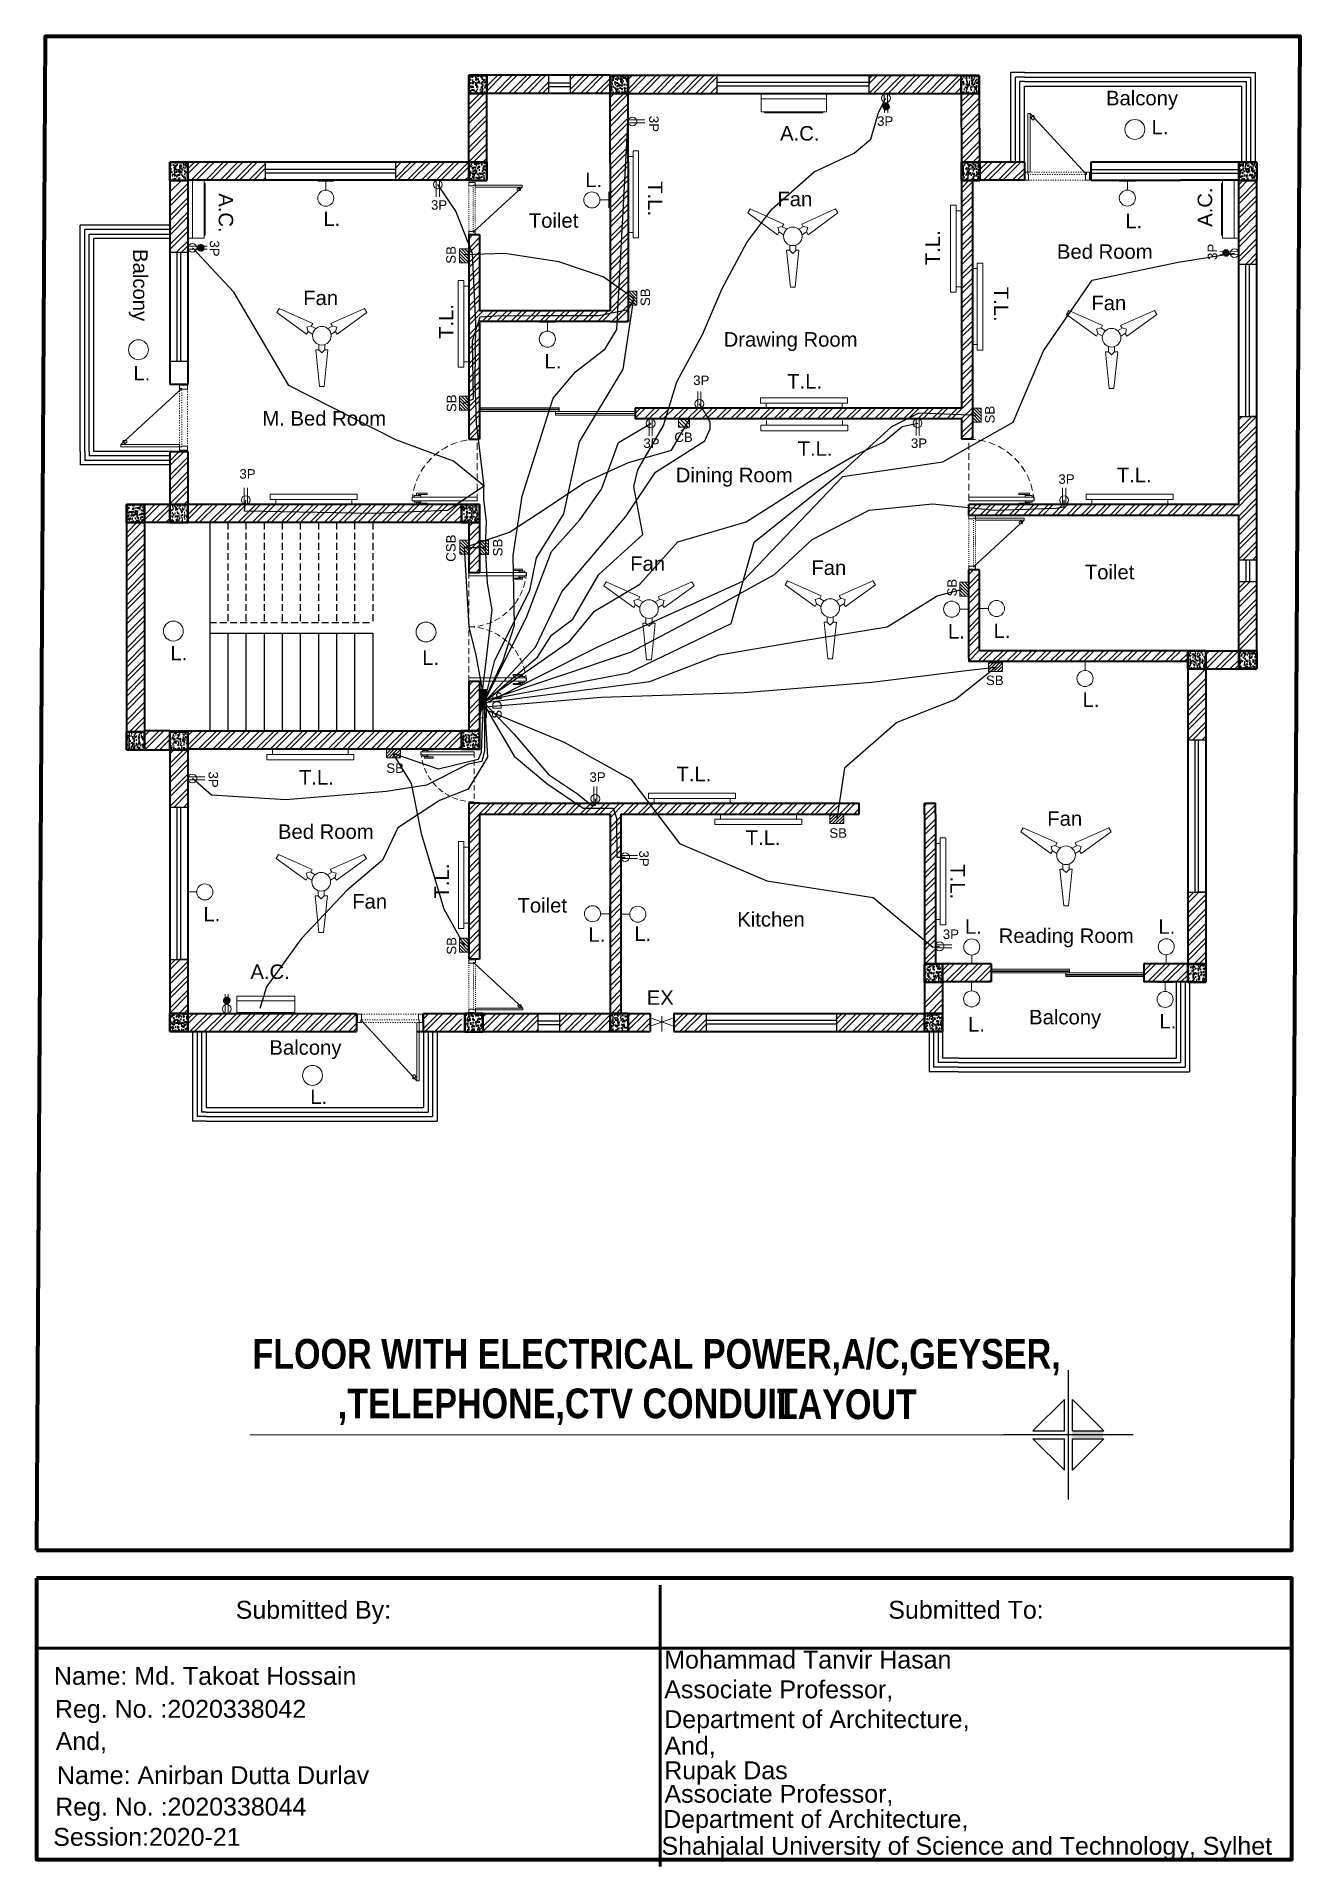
# Model space of a CAD drawing. Header units: inches. Extents: x 4161 to 8381, y 472 to 1500.
# Drawn here: x 6788 to 7485, y 485 to 1495 of the extents above; entities that cross this region are included whole.
import ezdxf

# ---------------------------------------------------------------- set-up
doc = ezdxf.new("R2010")
doc.units = ezdxf.units.IN
doc.header["$MEASUREMENT"] = 0
doc.linetypes.add('ACAD_ISO03W100', pattern=[30, 12, -18])
doc.linetypes.add('HIDDEN', pattern=[0.375, 0.25, -0.125])
doc.layers.get('0').update_dxf_attribs({"lineweight": 35})
for name, color, linetype, lineweight in [('0.Columns', 1, 'Continuous', 35), ('1.Wall', 7, 'Continuous', 35), ('Box', 7, 'Continuous', 15), ('Doors & Furni', 20, 'Continuous', 5), ('E_Elements', 7, 'Continuous', 15), ('E_FITTINGS', 7, 'Continuous', 15), ('Hatch', 7, 'Continuous', 15)]:
    doc.layers.add(name, color=color, linetype=linetype, lineweight=lineweight)
for name, color, linetype in [('3.Windows', 130, 'Continuous'), ('4.Hatch', 14, 'Continuous'), ('5.Texts', 50, 'Continuous'), ('6.Stairs', 161, 'Continuous'), ('8.Balcony', 90, 'Continuous'), ('9.Vent', 130, 'Continuous'), ('Electrical Components', 170, 'Continuous'), ('rod', 252, 'Continuous'), ('tex', 21, 'Continuous'), ('Wires', 90, 'Continuous'), ('wood', 20, 'Continuous')]:
    doc.layers.add(name, color=color, linetype=linetype)
doc.styles.get("Standard").update_dxf_attribs({"font": 'arial.ttf'})

msp = doc.modelspace()

# ---------------------------------------------------------------- texts
at = {"layer": '5.Texts', "color": 2, "true_color": 0xf1eb1f, "char_height": 8, "attachment_point": 1}
for s, insert in [('\\pxqc;Balcony', (7342.492, 1465.523)), ('\\pxqc;Toilet', (7017.688, 1397.926)), ('\\pxqc;Bed Room', (7321.923, 1380.768)), ('\\pxqc;Drawing Room', (7148.494, 1332.263)), ('\\pxqc;M. Bed Room', (6891.115, 1288.65)), ('\\pxqc;Dining Room', (7117.432, 1257.368)), ('\\pxqc;Toilet', (7324.59, 1203.792)), ('\\pxqc;Bed Room', (6891.967, 1060.479)), ('\\pxqc;Toilet', (7011.441, 1019.75)), ('\\pxqc;Kitchen', (7137.711, 1012.086)), ('\\pxqc;Reading Room', (7300.637, 1002.993)), ('\\pxqc;Balcony', (7300.052, 958.053)), ('\\pxqc;Balcony', (6880.711, 941.3))]:
    msp.add_mtext_dynamic_manual_height_columns(s, width=110.71706, gutter_width=1, heights=[35.636], dxfattribs=dict(at, insert=insert))
at = {"layer": '5.Texts', "color": 7, "attachment_point": 1}
for s, width, gutter_width, heights, insert, char_height, rotation in [('\\pxqc;3P', 72.40653, 0.654, [23.305], (7131.024, 1483.453), 5.2318, 270), ('\\pxqc;T.L.', 110.71706, 1, [35.636], (7133.156, 1461.369), 8, 270), ('\\pxqc;A.C.', 110.71706, 1, [35.636], (6896.184, 1453.445), 8, 270), ('\\pxqc;A.C.', 110.71706, 1, [35.636], (7428.564, 1345.929), 8, 90), ('\\pxqc;T.L.', 110.71706, 1, [35.636], (7278.258, 1323.534), 8, 90), ('\\pxqc;3P', 72.40653, 0.654, [23.305], (6888.498, 1414.668), 5.2318, 270), ('\\pxqc;SB', 72.40653, 0.654, [23.305], (7013.804, 1338.728), 5.2318, 90), ('\\pxqc;3P', 72.40653, 0.654, [23.305], (7434.075, 1340.407), 5.2318, 90), ('\\pxqc;SB', 72.40653, 0.654, [23.305], (7121.051, 1315.354), 5.2318, 90), ('\\pxqc;T.L.', 110.71706, 1, [35.636], (7324.134, 1403.041), 8, 270), ('\\pxqc;T.L.', 110.71706, 1, [35.636], (7009.751, 1282.829), 8, 90), ('\\pxqc;SB', 72.40653, 0.654, [23.305], (7014.072, 1256.799), 5.2318, 90), ('\\pxqc;SB', 72.40653, 0.654, [23.305], (7311.198, 1250.546), 5.2318, 90), ('\\pxqc;CSB', 72.40653, 0.654, [23.305], (7013.754, 1176.799), 5.2318, 90), ('\\pxqc;SB', 72.40653, 0.654, [23.305], (7039.595, 1177.144), 5.2318, 90), ('\\pxqc;SB', 72.40653, 0.654, [23.305], (7290.354, 1154.981), 5.2318, 90), ('\\pxqc;SDB', 72.40653, 0.654, [23.305], (7039.154, 1090.124), 5.2318, 90), ('\\pxqc;3P', 72.40653, 0.654, [23.305], (6887.837, 1121.42), 5.2318, 270), ('\\pxqc;3P', 72.40653, 0.654, [23.305], (7125.533, 1077.802), 5.2318, 270), ('\\pxqc;T.L.', 110.71706, 1, [35.636], (7007.267, 973.819), 8, 90), ('\\pxqc;T.L.', 110.71706, 1, [35.636], (7300.059, 1084.181), 8, 270), ('\\pxqc;SB', 72.40653, 0.654, [23.305], (7014.101, 957.197), 5.2318, 90)]:
    msp.add_mtext_dynamic_manual_height_columns(s, width=width, gutter_width=gutter_width, heights=heights, dxfattribs=dict(at, insert=insert, char_height=char_height, rotation=rotation))
for s, width, gutter_width, heights, insert, char_height in [('\\pxqc;A.C.', 110.71706, 1, [35.636], (7153.592, 1446.053), 8), ('\\pxqc;3P', 72.40653, 0.654, [23.305], (7219.87, 1451.399), 5.2318), ('\\pxqc;L.', 110.71706, 1, [35.636], (7352.379, 1449.462), 8), ('\\pxqc;L.', 110.71706, 1, [35.636], (7039.835, 1420.332), 8), ('\\pxqc;3P', 72.40653, 0.654, [23.305], (6973.637, 1405.107), 5.2318), ('\\pxqc;Fan', 110.71706, 1, [35.636], (7150.854, 1409.79), 8), ('\\pxqc;L.', 110.71706, 1, [35.636], (6895.279, 1398.857), 8), ('\\pxqc;L.', 110.71706, 1, [35.636], (7337.924, 1397.661), 8), ('\\pxqc;Fan', 110.71706, 1, [35.636], (6889.136, 1355.206), 8), ('\\pxqc;Fan', 110.71706, 1, [35.636], (7324.134, 1352.424), 8), ('\\pxqc;L.', 110.71706, 1, [35.636], (6790.43, 1313.615), 8), ('\\pxqc;L.', 110.71706, 1, [35.636], (7017.322, 1320.207), 8), ('\\pxqc;3P', 72.40653, 0.654, [23.305], (7118.364, 1308.313), 5.2318), ('\\pxqc;T.L.', 110.71706, 1, [35.636], (7156.253, 1309.094), 8), ('\\pxqc;3P', 72.40653, 0.654, [23.305], (7090.867, 1273.567), 5.2318), ('\\pxqc;CB', 72.40653, 0.654, [23.305], (7108.556, 1276.86), 5.2318), ('\\pxqc;3P', 72.40653, 0.654, [23.305], (7238.534, 1273.559), 5.2318), ('\\pxqc;T.L.', 110.71706, 1, [35.636], (7162.012, 1271.987), 8), ('\\pxqc;3P', 72.40653, 0.654, [23.305], (6867.897, 1256.621), 5.2318), ('\\pxqc;3P', 72.40653, 0.654, [23.305], (7319.962, 1253.753), 5.2318), ('\\pxqc;T.L.', 110.71706, 1, [35.636], (7338.162, 1257.359), 8), ('\\pxqc;Fan', 110.71706, 1, [35.636], (7069.594, 1208.477), 8), ('\\pxqc;Fan', 110.71706, 1, [35.636], (7169.601, 1206.224), 8), ('\\pxqc;L.', 110.71706, 1, [35.636], (7240.008, 1171.098), 8), ('\\pxqc;L.', 110.71706, 1, [35.636], (7265.202, 1171.354), 8), ('\\pxqc;L.', 110.71706, 1, [35.636], (6810.84, 1159.028), 8), ('\\pxqc;L.', 110.71706, 1, [35.636], (6949.838, 1156.509), 8), ('\\pxqc;SB', 72.40653, 0.654, [23.305], (7280.37, 1142.621), 5.2318), ('\\pxqc;L.', 110.71706, 1, [35.636], (7314.304, 1133.341), 8), ('\\pxqc;SB', 72.40653, 0.654, [23.305], (6949.374, 1094.149), 5.2318), ('\\pxqc;T.L.', 110.71706, 1, [35.636], (7095.106, 1092.329), 8), ('\\pxqc;T.L.', 110.71706, 1, [35.636], (6886.759, 1090.447), 8), ('\\pxqc;3P', 72.40653, 0.654, [23.305], (7061.092, 1089.211), 5.2318), ('\\pxqc;Fan', 110.71706, 1, [35.636], (7299.814, 1067.714), 8), ('\\pxqc;T.L.', 110.71706, 1, [35.636], (7133.349, 1057.154), 8), ('\\pxqc;SB', 72.40653, 0.654, [23.305], (7193.907, 1058.325), 5.2318), ('\\pxqc;Fan', 110.71706, 1, [35.636], (6916.159, 1021.944), 8), ('\\pxqc;L.', 110.71706, 1, [35.636], (6829.062, 1014.893), 8), ('\\pxqc;L.', 110.71706, 1, [35.636], (7041.619, 1003.624), 8), ('\\pxqc;L.', 110.71706, 1, [35.636], (7066.896, 1004.155), 8), ('\\pxqc;3P', 72.40653, 0.654, [23.305], (7256.143, 1002.447), 5.2318), ('\\pxqc;L.', 110.71706, 1, [35.636], (7249.403, 1008.063), 8), ('\\pxqc;L.', 110.71706, 1, [35.636], (7356.215, 1008.063), 8), ('\\pxqc;A.C.', 110.71706, 1, [35.636], (6861.226, 983.122), 8), ('\\pxqc;EX', 110.71706, 1, [35.636], (7076.537, 968.851), 8), ('\\pxqc;L.', 110.71706, 1, [35.636], (7251.139, 954.102), 8), ('\\pxqc;L.', 110.71706, 1, [35.636], (7356.752, 955.778), 8), ('\\pxqc;L.', 110.71706, 1, [35.636], (6888.038, 914.077), 8)]:
    msp.add_mtext_dynamic_manual_height_columns(s, width=width, gutter_width=gutter_width, heights=heights, dxfattribs=dict(at, insert=insert, char_height=char_height))
at = {"layer": '5.Texts', "color": 2, "true_color": 0xf1eb1f, "insert": (6848.985, 1413.597), "char_height": 8, "attachment_point": 1, "rotation": 270}
msp.add_mtext_dynamic_manual_height_columns('\\pxqc;Balcony', width=110.71706, gutter_width=1, heights=[35.636], dxfattribs=at)
at = {"layer": '5.Texts', "color": 2, "true_color": 0xf1eb1f, "char_height": 16.41918, "attachment_point": 1}
for s, insert, width in [('{\\fSwis721 Cn BT|b1|i0|c0|p34;\\C256; FLOOR WITH ELECTRICAL POWER,A/C,GEYSER, \\P          ,TELEPHONE,CTV CONDUIT  }', (6901.596, 776.335), 837.02362), ('{\\fSwis721 Cn BT|b1|i0|c0|p34;\\C256;LAYOUT \\P\\pxqc;}', (7196.255, 748.497), 227.23537)]:
    msp.add_mtext(s, dxfattribs=dict(at, insert=insert, width=width))

# ---------------------------------------------------------------- blocks, each defined once
blk = doc.blocks.new('Window7')
at = {"layer": '3.Windows'}
for p, q in [((4180.8, 1757.9), (4096.8, 1757.9)), ((4096.8, 1757.9), (4096.8, 1747.9)), ((4180.8, 1747.9), (4180.8, 1757.9)), ((4180.8, 1747.9), (4180.8, 1757.9)), ((4180.8, 1757.9), (4180.8, 1753.2)), ((4180.8, 1753.2), (4180.8, 1753.2)), ((4096.8, 1747.9), (4180.8, 1747.9))]:
    blk.add_line(p, q, dxfattribs=at)
at = {"layer": '3.Windows', "color": 141, "true_color": 0xadddf7}
for p, q in [((4180.8, 1753.9), (4096.8, 1753.9)), ((4180.8, 1751.9), (4096.8, 1751.9))]:
    blk.add_line(p, q, dxfattribs=at)
blk = doc.blocks.new('window6')
at = {"layer": '3.Windows', "color": 141, "true_color": 0xadddf7}
for p, q in [((4180.7, 1736.8), (4108.7, 1736.8)), ((4180.7, 1734.8), (4108.7, 1734.8))]:
    blk.add_line(p, q, dxfattribs=at)
at = {"layer": '3.Windows'}
blk.add_lwpolyline([(4180.7, 1740.8), (4108.7, 1740.8), (4108.7, 1730.8), (4180.7, 1730.8)], close=True, dxfattribs=at)
blk = doc.blocks.new('window7 virtical')
at = {"layer": '3.Windows', "color": 141, "true_color": 0xadddf7}
for p, q in [((4405.5, 1605.9), (4405.5, 1689.9)), ((4407.5, 1605.9), (4407.5, 1689.9))]:
    blk.add_line(p, q, dxfattribs=at)
at = {"layer": '3.Windows'}
for p, q in [((4401.5, 1605.9), (4411.5, 1605.9)), ((4411.5, 1605.9), (4406.8, 1605.9)), ((4406.8, 1605.9), (4406.8, 1605.9))]:
    blk.add_line(p, q, dxfattribs=at)
blk.add_lwpolyline([(4411.5, 1605.9), (4411.5, 1689.9), (4401.5, 1689.9), (4401.5, 1605.9)], close=True, dxfattribs=at)
blk = doc.blocks.new('Vent')
at = {"layer": '9.Vent'}
for p, q in [((-12, -3.9), (-12, 6.1)), ((-12, 3.8), (-12, 6.1)), ((0, -3.9), (0, 6.1))]:
    blk.add_line(p, q, dxfattribs=at)
at = {"layer": '9.Vent', "color": 5}
for p, q in [((-12, 2), (0, 2)), ((-12, 0), (0, 0))]:
    blk.add_line(p, q, dxfattribs=at)
blk = doc.blocks.new('Dd2')
at = {"layer": 'rod', "lineweight": 13}
blk.add_lwpolyline([(-36.5, 41), (-2, 3.5)], dxfattribs=at)
blk.add_lwpolyline([(-36.5, 38.75), (-35.5, 38.75), (-35.5, 39.25, -0.4142136), (-35, 39.75), (-34.5, 39.75, -0.4142136), (-34, 39.25), (-34, 37.75, -0.4142136), (-34.5, 37.25), (-35, 37.25, -0.4142136), (-35.5, 37.75), (-35.5, 38.25), (-36.5, 38.25)], format="xyb", dxfattribs=at)
at = {"layer": 'rod', "linetype": 'ACAD_ISO03W100', "lineweight": 13, "ltscale": 0.05}
for points in [[(-3, 3.5), (-37.5, 3.5)], [(-2, 5), (-36.5, 5)], [(-2.5, 0), (-37.5, 0)]]:
    blk.add_lwpolyline(points, dxfattribs=at)
at = {"layer": 'wood', "lineweight": 13}
for points in [[(-36.5, 41), (-38, 41), (-38, 5), (-36.5, 5)], [(-40, 0), (-40, 5), (-38, 5), (-38, 3.5), (-37.5, 3.5), (-37.5, 0)], [(0, 0), (0, 5), (-2, 5), (-2, 3.5), (-2.5, 3.5), (-2.5, 0)]]:
    blk.add_lwpolyline(points, close=True, dxfattribs=at)
blk = doc.blocks.new('Door')
at = {"layer": 'Doors & Furni', "color": 20}
for p, q in [((4001.9, 980.9), (4000.6, 980.9)), ((4000.6, 980.9), (4000.6, 975.1)), ((4001.3, 975.1), (4001.3, 980.1)), ((4001.3, 980.1), (4001.9, 980.1)), ((4002.7, 982.3), (4001.9, 982.3)), ((4001.9, 982.3), (4001.9, 978.6)), ((4004.7, 983.4), (4002.7, 983.4)), ((4002.7, 983.4), (4002.7, 947.4)), ((4004.7, 947.4), (4004.7, 983.4)), ((4004.7, 982.3), (4005.6, 982.3)), ((4005.6, 982.3), (4005.6, 978.6)), ((4005.6, 980.9), (4006.9, 980.9)), ((4006.1, 980.1), (4005.6, 980.1)), ((4006.1, 975.1), (4006.1, 980.1)), ((4006.9, 980.9), (4006.9, 975.1)), ((4000.6, 975.1), (4001.3, 975.1)), ((4001.9, 978.6), (4002.7, 978.6)), ((4005.6, 978.6), (4004.7, 978.6)), ((4006.9, 975.1), (4006.1, 975.1)), ((4002.7, 947.4), (4004.7, 947.4))]:
    blk.add_line(p, q, dxfattribs=at)
at = {"layer": 'Doors & Furni', "color": 1, "linetype": 'HIDDEN', "ltscale": 15}
blk.add_line((4002.7, 947.4), (4036.6, 947.4), dxfattribs=at)
blk.add_arc((4000.6, 947.4), 36, 0, 86.583, dxfattribs=at)
blk = doc.blocks.new('Main door')
at = {"layer": 'Doors & Furni', "color": 20, "rotation": 270}
blk.add_blockref('Door', (2262.3, 5102.4), dxfattribs=at)
at = {"layer": 'Doors & Furni', "color": 20, "xscale": -1, "rotation": 270}
blk.add_blockref('Door', (2262.3, -2970.8), dxfattribs=at)
blk = doc.blocks.new('Hatch')
at = {"layer": '4.Hatch', "color": 244, "linetype": 'Continuous', "true_color": 0x991b1e}
for p, q in [((3054.7, 1312.6), (3058.4, 1316.3)), ((3054.7, 1309.9), (3061.1, 1316.3)), ((3056.4, 1306.3), (3066.4, 1316.3)), ((3059.1, 1306.3), (3069.1, 1316.3)), ((3064.4, 1306.3), (3074.4, 1316.3)), ((3067, 1306.3), (3077, 1316.3)), ((3072.3, 1306.3), (3082.3, 1316.3)), ((3075, 1306.3), (3085, 1316.3)), ((3080.3, 1306.3), (3090.3, 1316.3)), ((3082.9, 1306.3), (3092.9, 1316.3)), ((3088.2, 1306.3), (3097.4, 1315.5)), ((3044.7, 1299.9), (3051.1, 1306.3)), ((3044.7, 1294.6), (3054.7, 1304.6)), ((3090.9, 1306.3), (3097.4, 1312.8)), ((3096.2, 1306.3), (3097.4, 1307.5)), ((3044.7, 1292), (3054.7, 1302)), ((3044.7, 1286.7), (3054.7, 1296.7)), ((3044.7, 1284), (3054.7, 1294)), ((3044.7, 1278.7), (3054.7, 1288.7)), ((3044.7, 1276.1), (3054.7, 1286.1)), ((3044.7, 1270.8), (3054.7, 1280.8)), ((3044.7, 1268.1), (3054.7, 1278.1)), ((3048.3, 1266.4), (3054.7, 1272.8)), ((3051, 1266.4), (3054.7, 1270.2)), ((3044.7, 1151.4), (3049.9, 1156.6)), ((3044.7, 1148.8), (3052.6, 1156.6)), ((3044.7, 1143.5), (3054.7, 1153.5)), ((3044.7, 1140.8), (3054.7, 1150.8)), ((3044.7, 1135.5), (3054.7, 1145.5)), ((3044.7, 1132.9), (3054.7, 1142.9)), ((3044.7, 1127.6), (3054.7, 1137.6)), ((3047.1, 1127.3), (3054.7, 1134.9)), ((3030.7, 1121.5), (3036.5, 1127.3)), ((3030.7, 1118.9), (3039.2, 1127.3)), ((3034.5, 1117.3), (3044.5, 1127.3)), ((3037.1, 1117.3), (3044.7, 1124.9)), ((3052.4, 1127.3), (3054.7, 1129.6)), ((3054.7, 1121.7), (3060.4, 1127.3)), ((3054.7, 1119), (3063, 1127.3)), ((3058.3, 1117.3), (3068.3, 1127.3)), ((3061, 1117.3), (3071, 1127.3)), ((3066.3, 1117.3), (3076.3, 1127.3)), ((3068.9, 1117.3), (3078.9, 1127.3)), ((3074.2, 1117.3), (3084.2, 1127.3)), ((3076.9, 1117.3), (3086.9, 1127.3)), ((3082.2, 1117.3), (3092.2, 1127.3)), ((3084.8, 1117.3), (3094.8, 1127.3)), ((3090.1, 1117.3), (3100.1, 1127.3)), ((3092.8, 1117.3), (3102.8, 1127.3)), ((3098.1, 1117.3), (3108.1, 1127.3)), ((3100.7, 1117.3), (3110.7, 1127.3)), ((3106.1, 1117.3), (3116.1, 1127.3)), ((3108.7, 1117.3), (3118.7, 1127.3)), ((3114, 1117.3), (3124, 1127.3)), ((3116.7, 1117.3), (3126.7, 1127.3)), ((3122, 1117.3), (3132, 1127.3)), ((3124.6, 1117.3), (3134.6, 1127.3)), ((3129.9, 1117.3), (3139.9, 1127.3)), ((3132.6, 1117.3), (3142.6, 1127.3)), ((3137.9, 1117.3), (3147.9, 1127.3)), ((3140.5, 1117.3), (3150.5, 1127.3)), ((3145.8, 1117.3), (3155.8, 1127.3)), ((3148.5, 1117.3), (3158.5, 1127.3)), ((3153.8, 1117.3), (3163.8, 1127.3)), ((3156.4, 1117.3), (3166.4, 1127.3)), ((3161.7, 1117.3), (3171.7, 1127.3)), ((3164.4, 1117.3), (3174.4, 1127.3)), ((3169.7, 1117.3), (3179.7, 1127.3)), ((3172.3, 1117.3), (3182.3, 1127.3)), ((3177.6, 1117.3), (3187.6, 1127.3)), ((3180.3, 1117.3), (3190.3, 1127.3)), ((3185.6, 1117.3), (3195.6, 1127.3)), ((3188.3, 1117.3), (3198.3, 1127.3)), ((3193.6, 1117.3), (3203.6, 1127.3)), ((3196.2, 1117.3), (3205.7, 1126.8)), ((3201.5, 1117.3), (3205.7, 1121.5)), ((3042.4, 1117.3), (3044.7, 1119.6)), ((3204.2, 1117.3), (3205.7, 1118.9)), ((3209.7, 1114.9), (3212.1, 1117.3)), ((3209.7, 1109.6), (3215.7, 1115.6)), ((3209.7, 1107), (3215.7, 1113)), ((3209.7, 1101.7), (3215.7, 1107.7)), ((3209.7, 1099), (3215.7, 1105)), ((3209.7, 1093.7), (3215.7, 1099.7)), ((3209.7, 1091), (3215.7, 1097)), ((3213.8, 1089.8), (3215.7, 1091.7))]:
    blk.add_line(p, q, dxfattribs=at)
blk = doc.blocks.new('FAN')
at = {"layer": 'E_Elements'}
for p, q in [((-23.6, 15.1), (-24.9, 12.9)), ((-24.9, 12.9), (-8.4, 0.9)), ((-5, 6.8), (-23.6, 15.1)), ((23.6, 15.1), (5, 6.8)), ((8.4, 0.9), (24.9, 12.9)), ((24.9, 12.9), (23.6, 15.1)), ((-8.4, 0.9), (-7.5, 2.4)), ((-8.3, 4.8), (-5.9, 5.4)), ((-7.6, 2.4), (-8.3, 4.8)), ((-7.5, 2.4), (-5.1, 0.9)), ((-5.8, 5.3), (-5, 6.8)), ((-3.3, 3.9), (-5.8, 5.3)), ((5.8, 5.3), (3.3, 3.9)), ((5, 6.8), (5.8, 5.3)), ((5.1, 0.9), (7.5, 2.4)), ((8.3, 4.8), (5.9, 5.4)), ((7.5, 2.4), (8.4, 0.9)), ((7.6, 2.4), (8.3, 4.8)), ((-3.4, -7.7), (-1.3, -28)), ((-1.7, -7.7), (-3.4, -7.7)), ((-1.7, -4.8), (-1.7, -7.7)), ((-1.7, -7.8), (0, -9.5)), ((0, -9.5), (1.7, -7.8)), ((1.3, -28), (3.4, -7.7)), ((1.7, -7.7), (1.7, -4.8)), ((3.4, -7.7), (1.7, -7.7)), ((-1.3, -28), (1.3, -28))]:
    blk.add_line(p, q, dxfattribs=at)
for start, end in [(360, 180), (180, 0)]:
    blk.add_arc((0, 0), 5.14, start, end, dxfattribs=at)
blk = doc.blocks.new('AC')
at = {"layer": 'E_Elements'}
for p, q in [((5826.63, 1009.16), (5858.63, 1009.16)), ((5826.63, 1000.16), (5826.63, 1009.16)), ((5828.29, 1009.63), (5856.95, 1009.63)), ((5828.29, 1009.63), (5828.29, 1009.16)), ((5856.95, 1009.63), (5856.95, 1009.16)), ((5858.63, 1009.16), (5858.63, 1009.16)), ((5858.63, 1009.16), (5858.63, 1000.16)), ((5826.63, 1002.72), (5858.63, 1002.72)), ((5858.63, 1000.16), (5826.63, 1000.16))]:
    blk.add_line(p, q, dxfattribs=at)
blk = doc.blocks.new('O')
at = {"layer": 'E_Elements', "ltscale": 4}
for p, q in [((9523.6, 2111.6), (9520.9, 2111.6)), ((9523.6, 2069.7), (9520.9, 2069.7))]:
    blk.add_line(p, q, dxfattribs=at)
at = {"layer": 'E_Elements', "ltscale": 0.01}
blk.add_lwpolyline([(9526.6, 2066.6), (9526.6, 2114.6), (9523.6, 2114.6), (9523.6, 2066.6)], close=True, dxfattribs=at)
blk = doc.blocks.new('A$C482B25E6')
at = {"layer": 'E_FITTINGS'}
for p, q in [((0, 0), (0, 7.1)), ((3.9, 3.55), (0, 3.55))]:
    blk.add_line(p, q, dxfattribs=at)
blk.add_circle((7.45, 3.55), 3.55, dxfattribs=at)
blk = doc.blocks.new('2')
at = {"layer": 'Hatch', "ltscale": 0.01}
h = blk.add_hatch(dxfattribs=at)
h.set_pattern_fill('ANSI31', color=256, scale=10, style=0)
h.paths.add_polyline_path([(7846.8, 2035.9), (7842, 2035.9), (7842, 2028.2), (7846.8, 2028.2)])
at = {"layer": 'E_Elements'}
blk.add_lwpolyline([(7842, 2028.2), (7846.8, 2028.2), (7846.8, 2035.9), (7842, 2035.9)], close=True, dxfattribs=at)
blk = doc.blocks.new('A$C50C60B13')
at = {"layer": 'E_Elements'}
for p, q in [((0, 6.1), (0, 0)), ((24.9, 6.1), (0, 0)), ((0, 6.1), (24.9, 6.1)), ((0.1, 0), (0.1, 0)), ((0.2, 0), (0.3, 0.1)), ((0.4, 0), (0.6, 0.1)), ((0.6, 0), (0.8, 0.2)), ((0.8, 0), (1, 0.3)), ((0.9, 0), (1.3, 0.3)), ((1.1, 0), (1.5, 0.4)), ((1.3, 0), (1.7, 0.4)), ((1.5, 0), (2, 0.5)), ((1.7, 0), (2.2, 0.5)), ((1.8, 0), (2.4, 0.6)), ((2, 0), (2.7, 0.7)), ((2.2, 0), (2.9, 0.7)), ((2.4, 0), (3.1, 0.8)), ((2.5, 0), (3.4, 0.8)), ((2.7, 0), (3.6, 0.9)), ((2.9, 0), (3.8, 0.9)), ((3.1, 0), (4.1, 1)), ((3.2, 0), (4.3, 1.1)), ((3.4, 0), (4.5, 1.1)), ((3.6, 0), (4.8, 1.2)), ((3.8, 0), (5, 1.2)), ((4, 0), (5.2, 1.3)), ((4.1, 0), (5.5, 1.3)), ((4.3, 0), (5.7, 1.4)), ((4.5, 0), (5.9, 1.5)), ((4.7, 0), (6.2, 1.5)), ((4.8, 0), (6.4, 1.6)), ((5, 0), (6.6, 1.6)), ((5.2, 0), (6.9, 1.7)), ((5.4, 0), (7.1, 1.7)), ((5.5, 0), (7.3, 1.8)), ((5.7, 0), (7.6, 1.9)), ((5.9, 0), (7.8, 1.9)), ((6.1, 0), (8, 2)), ((6.3, 0), (8.3, 2)), ((6.4, 0), (8.5, 2.1)), ((6.6, 0), (8.7, 2.1)), ((6.8, 0), (9, 2.2)), ((7, 0), (9.2, 2.3)), ((7.1, 0), (9.4, 2.3)), ((7.3, 0), (9.7, 2.4)), ((7.5, 0), (9.9, 2.4)), ((7.7, 0), (10.1, 2.5)), ((7.8, 0), (10.4, 2.5)), ((8, 0), (10.6, 2.6)), ((8.2, 0), (10.9, 2.7)), ((8.4, 0), (11.1, 2.7)), ((8.6, 0), (11.3, 2.8)), ((8.7, 0), (11.6, 2.8)), ((8.9, 0), (11.8, 2.9)), ((9.1, 0), (12, 2.9)), ((9.3, 0), (12.3, 3)), ((9.4, 0), (12.5, 3.1)), ((9.6, 0), (12.7, 3.1)), ((9.8, 0), (13, 3.2)), ((10, 0), (13.2, 3.2)), ((10.1, 0), (13.4, 3.3)), ((10.3, 0), (13.7, 3.3)), ((10.5, 0), (13.9, 3.4)), ((10.7, 0), (14.1, 3.5)), ((10.8, 0), (14.4, 3.5)), ((11, 0), (14.6, 3.6)), ((11.2, 0), (14.8, 3.6)), ((11.4, 0), (15.1, 3.7)), ((11.6, 0), (15.3, 3.7)), ((11.7, 0), (15.5, 3.8)), ((11.9, 0), (15.8, 3.9)), ((12.1, 0), (16, 3.9)), ((12.3, 0), (16.2, 4)), ((12.4, 0), (16.5, 4)), ((12.6, 0), (16.7, 4.1)), ((12.8, 0), (16.9, 4.1)), ((13, 0), (17.2, 4.2)), ((13.1, 0), (17.4, 4.3)), ((13.3, 0), (17.6, 4.3)), ((13.5, 0), (17.9, 4.4)), ((13.7, 0), (18.1, 4.4)), ((13.9, 0), (18.3, 4.5)), ((14, 0), (18.6, 4.5)), ((14.2, 0), (18.8, 4.6)), ((14.4, 0), (19, 4.7)), ((14.6, 0), (19.3, 4.7)), ((14.7, 0), (19.5, 4.8)), ((14.9, 0), (19.7, 4.8)), ((15.1, 0), (20, 4.9)), ((15.3, 0), (20.2, 4.9)), ((15.4, 0), (20.4, 5)), ((15.6, 0), (20.7, 5.1)), ((15.8, 0), (20.9, 5.1)), ((16, 0), (21.1, 5.2)), ((16.2, 0), (21.4, 5.2)), ((16.3, 0), (21.6, 5.3)), ((16.5, 0), (21.8, 5.3)), ((16.7, 0), (22.1, 5.4)), ((16.9, 0), (22.3, 5.5)), ((17, 0), (22.6, 5.5)), ((17.2, 0), (22.8, 5.6)), ((17.4, 0), (23, 5.6)), ((17.6, 0), (23.3, 5.7)), ((17.7, 0), (23.5, 5.7)), ((17.9, 0), (23.7, 5.8)), ((18.1, 0), (24, 5.9)), ((18.3, 0), (24.2, 5.9)), ((18.5, 0), (24.4, 6)), ((18.6, 0), (24.7, 6)), ((18.8, 0), (24.9, 6.1)), ((19, 0), (24.9, 5.9)), ((19.2, 0), (24.9, 5.7)), ((19.3, 0), (24.9, 5.5)), ((19.5, 0), (24.9, 5.4)), ((19.7, 0), (24.9, 5.2)), ((19.9, 0), (24.9, 5)), ((20, 0), (24.9, 4.8)), ((20.2, 0), (24.9, 4.7)), ((20.4, 0), (24.9, 4.5)), ((20.6, 0), (24.9, 4.3)), ((20.7, 0), (24.9, 4.1)), ((20.9, 0), (24.9, 4)), ((21.1, 0), (24.9, 3.8)), ((21.3, 0), (24.9, 3.6)), ((21.5, 0), (24.9, 3.4)), ((21.6, 0), (24.9, 3.3)), ((21.8, 0), (24.9, 3.1)), ((22, 0), (24.9, 2.9)), ((22.2, 0), (24.9, 2.7)), ((22.3, 0), (24.9, 2.5)), ((22.5, 0), (24.9, 2.4)), ((22.7, 0), (24.9, 2.2)), ((22.9, 0), (24.9, 2)), ((23, 0), (24.9, 1.8)), ((23.2, 0), (24.9, 1.7)), ((23.4, 0), (24.9, 1.5)), ((23.6, 0), (24.9, 1.3)), ((23.8, 0), (24.9, 1.1)), ((23.9, 0), (24.9, 1)), ((24.1, 0), (24.9, 0.8)), ((24.3, 0), (24.9, 0.6)), ((24.5, 0), (24.9, 0.4)), ((24.6, 0), (24.9, 0.2)), ((24.8, 0), (24.9, 0.1)), ((24.9, 6.1), (24.9, 0)), ((0, 0), (24.9, 0))]:
    blk.add_line(p, q, dxfattribs=at)
blk = doc.blocks.new('l')
at = {"layer": 'Hatch', "ltscale": 0.01}
h = blk.add_hatch(dxfattribs=at)
h.set_pattern_fill('ANSI31', color=256, scale=10, style=0)
h.set_pattern_definition([(45, (-245.7583, -15.9394), (-0.88388348, 0.88388348), [])])
h.paths.add_polyline_path([(7980.58, 2127.19), (7980.58, 2132.19), (7977.08, 2132.19), (7977.08, 2127.19)])
at = {"layer": 'E_FITTINGS', "ltscale": 0.01}
blk.add_line((7980.58, 2132.19), (7982.15, 2128.25), dxfattribs=at)
blk.add_lwpolyline([(7977.08, 2127.19), (7980.58, 2127.19), (7980.58, 2132.19), (7977.08, 2132.19)], close=True, dxfattribs=at)
blk = doc.blocks.new('Column2.0')
at = {"layer": '0.Columns', "true_color": 0x991b1e}
h = blk.add_hatch(dxfattribs=at)
h.set_pattern_fill('AR-CONC', color=244, scale=0.54)
h.set_pattern_definition([(50, (868.9964, 332.3348), (3.873205, -0.3388615), [0.405, -4.455]), (355, (868.9964, 332.335), (-0.7492572, 4.0618375), [0.324, -3.564]), (100.45144, (869.319, 332.3066), (3.1239478, 3.722976), [0.344197, -3.7861674]), (46.1842, (868.9964, 333.415), (5.763103, -0.893804), [0.6075, -6.6825]), (96.63564, (869.4767, 333.3403), (5.0471745, 5.2602404), [0.516296, -5.679254]), (351.18416, (868.9964, 333.415), (5.0471745, 5.26024), [0.486, -5.346]), (21, (869.5364, 333.1448), (3.223298, -2.174142), [0.405, -4.455]), (326, (869.5364, 333.145), (1.3139028, 3.9158102), [0.324, -3.564]), (71.45144, (869.805, 332.9636), (4.537201, 1.7416682), [0.344197, -3.7861674]), (37.5, (868.9964, 332.3348), (0.0656632, 1.7976268), [0, -3.5208, 0, -3.618, 0, -3.5775]), (7.5, (868.9964, 332.3348), (1.4205755, 2.1298232), [0, -2.0628, 0, -3.4398, 0, -1.3635]), (327.5, (867.7922, 332.3348), (2.88264116, -0.1217963), [0, -1.35, 0, -4.212, 0, -5.589]), (317.5, (867.2522, 332.3348), (3.1492053, 0.5405669), [0, -1.755, 0, -2.7972, 0, -3.969])])
h.paths.add_polyline_path([(4674.9, 1327.6), (4674.9, 1337.6), (4664.9, 1337.6), (4664.9, 1327.6)])
at = {"layer": '0.Columns', "linetype": 'ACAD_ISO03W100', "lineweight": 40}
for p, q in [((4674.9, 1337.6), (4664.9, 1337.6)), ((4664.9, 1337.6), (4664.9, 1327.6)), ((4674.9, 1327.6), (4674.9, 1337.6)), ((4664.9, 1327.6), (4674.9, 1327.6))]:
    blk.add_line(p, q, dxfattribs=at)
blk = doc.blocks.new('1111111111111111')
at = {"layer": 'E_FITTINGS', "ltscale": 3}
for p, q in [((8001.1, 2853.8), (8010.2, 2853.8)), ((8001.1, 2852.1), (8010.2, 2852.1))]:
    blk.add_line(p, q, dxfattribs=at)
blk.add_circle((8003.4, 2853), 2.42, dxfattribs=at)
blk = doc.blocks.new('11111111111111111111')
at = {"layer": 'E_FITTINGS', "ltscale": 0.01}
for p, q in [((8001.1, 2842.2), (8011.5, 2842.2)), ((8001.1, 2840.5), (8011.5, 2840.5))]:
    blk.add_line(p, q, dxfattribs=at)
at = {"layer": 'E_FITTINGS'}
for p, q in [((8006.3, 2841.2), (8007.3, 2842.2)), ((8006.3, 2841.3), (8007.2, 2842.2)), ((8006.3, 2841.4), (8007.1, 2842.2)), ((8006.4, 2840.8), (8007.9, 2842.2)), ((8006.4, 2840.8), (8007.8, 2842.2)), ((8006.4, 2840.9), (8007.6, 2842.2)), ((8006.4, 2841), (8007.5, 2842.2)), ((8006.4, 2841.1), (8007.4, 2842.2)), ((8006.4, 2841.6), (8007, 2842.2)), ((8006.4, 2841.7), (8006.9, 2842.2)), ((8006.4, 2841.8), (8006.8, 2842.2)), ((8006.5, 2840.5), (8008.2, 2842.2)), ((8006.5, 2840.6), (8008.1, 2842.2)), ((8006.5, 2840.7), (8008, 2842.2)), ((8006.5, 2842), (8006.6, 2842.2)), ((8006.6, 2842.2), (8007.4, 2843)), ((8006.6, 2842.2), (8007.2, 2842.9)), ((8006.6, 2840.5), (8008.3, 2842.2)), ((8006.6, 2840.4), (8006.7, 2840.5)), ((8006.6, 2840.4), (8006.6, 2840.5)), ((8006.7, 2840.5), (8008.4, 2842.2)), ((8006.7, 2840.2), (8007, 2840.5)), ((8006.7, 2840.2), (8006.9, 2840.5)), ((8006.7, 2840.3), (8006.8, 2840.5)), ((8006.8, 2842.2), (8007.6, 2843)), ((8006.8, 2840.5), (8008.5, 2842.2)), ((8006.8, 2840.1), (8007.1, 2840.5)), ((8006.9, 2842.2), (8007.8, 2843.1)), ((8006.9, 2840.5), (8008.6, 2842.2)), ((8006.9, 2840), (8007.4, 2840.5)), ((8006.9, 2840.1), (8007.2, 2840.5)), ((8007, 2842.2), (8007.9, 2843.1)), ((8007, 2840.5), (8008.7, 2842.2)), ((8007, 2839.9), (8007.6, 2840.5)), ((8007, 2840), (8007.5, 2840.5)), ((8007.1, 2842.2), (8008, 2843.1)), ((8007.1, 2840.5), (8008.9, 2842.2)), ((8007.1, 2839.9), (8007.7, 2840.5)), ((8007.2, 2842.2), (8008.1, 2843.1)), ((8007.2, 2840.5), (8009, 2842.2)), ((8007.2, 2839.8), (8007.9, 2840.5)), ((8007.2, 2839.8), (8007.8, 2840.5)), ((8007.3, 2842.2), (8008.2, 2843.1)), ((8007.3, 2839.7), (8008, 2840.5)), ((8007.4, 2842.2), (8008.3, 2843.1)), ((8007.4, 2840.5), (8009.1, 2842.2)), ((8007.4, 2839.7), (8008.2, 2840.5)), ((8007.4, 2839.7), (8008.1, 2840.5)), ((8007.5, 2842.2), (8008.4, 2843.1)), ((8007.5, 2840.5), (8009.2, 2842.2)), ((8007.5, 2839.6), (8008.3, 2840.5)), ((8007.6, 2842.2), (8008.5, 2843.1)), ((8007.6, 2840.5), (8009.3, 2842.2)), ((8007.6, 2839.6), (8008.5, 2840.5)), ((8007.7, 2840.5), (8009.4, 2842.2)), ((8007.7, 2839.6), (8008.6, 2840.5)), ((8007.8, 2842.2), (8008.6, 2843.1)), ((8007.8, 2840.5), (8009.5, 2842.2)), ((8007.8, 2839.6), (8008.7, 2840.5)), ((8007.9, 2842.2), (8008.7, 2843)), ((8007.9, 2840.5), (8009.6, 2842.2)), ((8007.9, 2839.5), (8008.8, 2840.5)), ((8008, 2842.2), (8008.8, 2843)), ((8008, 2840.5), (8009.7, 2842.2)), ((8008, 2839.5), (8008.9, 2840.5)), ((8008.1, 2842.2), (8008.9, 2843)), ((8008.1, 2840.5), (8009.8, 2842.1)), ((8008.1, 2839.5), (8009, 2840.5)), ((8008.2, 2842.2), (8008.9, 2842.9)), ((8008.2, 2840.5), (8009.8, 2842)), ((8008.2, 2839.5), (8009.1, 2840.5)), ((8008.3, 2842.2), (8009, 2842.9)), ((8008.3, 2840.5), (8009.8, 2841.9)), ((8008.3, 2839.5), (8009.2, 2840.5)), ((8008.4, 2842.2), (8009.1, 2842.9)), ((8008.4, 2839.5), (8009.3, 2840.5)), ((8008.5, 2842.2), (8009.1, 2842.8)), ((8008.5, 2840.5), (8009.9, 2841.9)), ((8008.6, 2842.2), (8009.2, 2842.8)), ((8008.6, 2840.5), (8009.9, 2841.8)), ((8008.6, 2839.6), (8009.4, 2840.5)), ((8008.7, 2842.2), (8009.3, 2842.7)), ((8008.7, 2840.5), (8009.9, 2841.7)), ((8008.7, 2839.6), (8009.6, 2840.5)), ((8008.8, 2840.5), (8009.9, 2841.6)), ((8008.9, 2842.2), (8009.3, 2842.7)), ((8008.9, 2840.5), (8009.9, 2841.5)), ((8008.9, 2839.7), (8009.7, 2840.5)), ((8009, 2842.2), (8009.4, 2842.6)), ((8009, 2840.5), (8009.9, 2841.4)), ((8009.1, 2842.2), (8009.4, 2842.6)), ((8009.1, 2840.5), (8009.9, 2841.3)), ((8009.2, 2842.2), (8009.5, 2842.5)), ((8009.2, 2840.5), (8009.9, 2841.2)), ((8009.2, 2839.9), (8009.6, 2840.3)), ((8009.3, 2842.2), (8009.5, 2842.4)), ((8009.3, 2840.5), (8009.9, 2841)), ((8009.4, 2842.2), (8009.6, 2842.4)), ((8009.4, 2840.5), (8009.9, 2840.9)), ((8009.5, 2842.2), (8009.6, 2842.3)), ((8009.6, 2842.2), (8009.7, 2842.2)), ((8009.6, 2840.5), (8009.8, 2840.7)), ((8009.7, 2840.5), (8009.8, 2840.5))]:
    blk.add_line(p, q, dxfattribs=at)
at = {"layer": 'E_FITTINGS', "ltscale": 0.01}
blk.add_circle((8003.4, 2841.3), 2.42, dxfattribs=at)
at = {"layer": 'E_FITTINGS'}
blk.add_circle((8008.1, 2841.3), 1.8, dxfattribs=at)
blk = doc.blocks.new('Title Box 2.0')
at = {"lineweight": 50, "ltscale": 0.5}
for p, q in [((5341.2, 665.1), (5341.2, 509.8)), ((4997, 630.3), (5689.8, 630.3))]:
    blk.add_line(p, q, dxfattribs=at)
at = {"lineweight": 100, "ltscale": 0.5}
for points in [[(4997, 684.4), (5689.8, 684.4), (5694.5, 1520.1), (5001.7, 1520.1), (4997, 684.4)], [(4997, 668.9), (4997, 513.5), (5689.8, 513.5), (5689.8, 668.9), (4997, 668.9)]]:
    blk.add_lwpolyline(points, dxfattribs=at)
at = {"color": 2, "insert": (5343.5, 554.8), "char_height": 9.865, "width": 131.411, "attachment_point": 1}
blk.add_mtext('Associate Professor,', dxfattribs=at)
at = {"layer": '5.Texts', "color": 2, "true_color": 0xf1eb1f}
for s, height, p in [('And,', 9.86, (5343.5, 571.5)), ('Rupak Das', 9.86, (5343.4, 557.9)), ('Department of Architecture,', 9.865, (5342.8, 531)), ('Shahjalal University of Science and Technology, Sylhet', 9.865, (5341.9, 516.2))]:
    blk.add_text(s, height=height, dxfattribs=at).set_placement(p)
at = {"layer": '5.Texts', "color": 2, "true_color": 0xf1eb1f, "attachment_point": 1}
for s, width, insert, char_height in [('\\pxqc;Submitted By:', 136.525, (5081.5, 656.4), 9.865), ('\\pxqc;Submitted To:', 136.525, (5441.7, 656.4), 9.865), ('\\pxqc;Name: Md. Takoat Hossain', 169.373, (5005.3, 619.9), 9.865), ('\\pxqc;Reg. No. :2020338042', 147.474, (5002.7, 601.7), 9.865), ('\\pxqc;And,', 136.525, (4953.4, 583.9), 9.86), ('\\pxqc;Name: Anirban Dutta Durlav', 178.758, (5005, 565.1), 9.865), ('\\pxqc;Reg. No. :2020338044', 147.474, (5002.8, 547.7), 9.865), ('\\pxqc;Session:2020-21', 136.525, (4989.6, 531), 9.865)]:
    blk.add_mtext_dynamic_manual_height_columns(s, width=width, gutter_width=1.23, heights=[43.9], dxfattribs=dict(at, insert=insert, char_height=char_height))
at = {"layer": '5.Texts', "color": 2, "true_color": 0xf1eb1f, "insert": (5343.4, 628.9), "char_height": 9.865, "width": 174.913, "attachment_point": 1}
blk.add_mtext('Mohammad Tanvir Hasan\\PAssociate Professor, \\PDepartment of Architecture,', dxfattribs=at)
blk = doc.blocks.new('north')
blk.add_hatch(color=253).paths.add_polyline_path([(-2, 1.5), (-2, -1.5), (-17.05, -1.5), (-17.05, 1.5)])
at = {"color": 253}
for p, q in [((0, -32.08), (0, 32.08)), ((-17.55, 2), (-2, 17.55)), ((-2, 2), (-2, 17.55)), ((2, 2), (2, 17.55)), ((17.55, 2), (2, 17.55)), ((-32.08, 0), (32.08, 0)), ((-2, 2), (-17.55, 2)), ((17.55, 2), (2, 2)), ((-2, -2), (-17.55, -2)), ((-2, -17.55), (-17.55, -2)), ((-2, -17.55), (-2, -2)), ((2, -17.55), (2, -2)), ((17.55, -2), (2, -2)), ((17.55, -2), (2, -17.55))]:
    blk.add_line(p, q, dxfattribs=at)
blk = doc.blocks.new('A$C7D5710E3')
at = {"layer": 'rod', "xscale": 1.59375, "yscale": 1.59375, "zscale": 1.59375}
blk.add_blockref('north', (92.6, -23.7), dxfattribs=at)
blk = doc.blocks.new('Symbol')
at = {"ltscale": 0.5}
blk.add_line((-20931.9, -93873.8), (-20515.8, -93873.8), dxfattribs=at)
at = {"layer": 'tex', "color": 253, "ltscale": 0.5, "xscale": -0.6999999999970897, "yscale": 0.6999999999970897, "zscale": 0.7}
blk.add_blockref('A$C7D5710E3', (-20415.2, -93857.2), dxfattribs=at)

# ---------------------------------------------------------------- linework, layer by layer
at = {"layer": '1.Wall'}
for p, q in [((7104.226, 1474.102), (7026.226, 1474.102)), ((7026.226, 1426.102), (7026.226, 1474.102)), ((7104.226, 1474.102), (7110.226, 1474.102)), ((7110.226, 1474.102), (7307.955, 1474.102)), ((7104.226, 1464.102), (7036.226, 1464.102)), ((7036.226, 1426.102), (7036.226, 1464.102)), ((7104.226, 1426.102), (7104.226, 1464.102)), ((7114.226, 1426.102), (7114.226, 1464.102)), ((7114.226, 1464.102), (7298.011, 1464.102)), ((7298.011, 1464.102), (7298.226, 1426.046)), ((7308.011, 1464.131), (7308.226, 1426.102)), ((7026.226, 1426.102), (6861.226, 1426.102)), ((6861.226, 1426.102), (6861.226, 1303.365)), ((7036.226, 1426.102), (7036.226, 1416.102)), ((7104.226, 1426.102), (7104.226, 1344.102)), ((7114.226, 1426.102), (7114.226, 1416.101)), ((7298.226, 1426.046), (7298.226, 1416.102)), ((7332.964, 1426.102), (7308.226, 1426.102)), ((7332.964, 1426.102), (7332.964, 1416.102)), ((7419.154, 1426.102), (7369.501, 1426.102)), ((7369.501, 1426.102), (7369.501, 1416.102)), ((7461.226, 1426.102), (7419.154, 1426.102)), ((7451.055, 1426.102), (7461.226, 1426.102)), ((7461.226, 1152.327), (7461.226, 1426.102)), ((7026.226, 1416.102), (6871.226, 1416.102)), ((6871.226, 1416.102), (6871.226, 1303.365)), ((7026.226, 1416.102), (7036.226, 1416.102)), ((7114.226, 1416.101), (7114.226, 1338.102)), ((7298.226, 1416.102), (7298.226, 1290.336)), ((7332.964, 1416.102), (7304.226, 1416.102)), ((7304.226, 1416.102), (7304.226, 1290.336)), ((7369.501, 1416.102), (7419.154, 1416.102)), ((7451.226, 1416.102), (7419.154, 1416.102)), ((7451.226, 1237.102), (7451.226, 1416.102)), ((7026.226, 1386.102), (7026.226, 1273.102)), ((7026.226, 1386.102), (7032.226, 1386.102)), ((7032.226, 1386.102), (7032.226, 1344.102)), ((7104.226, 1344.102), (7032.226, 1344.102)), ((7032.226, 1338.102), (7032.226, 1273.102)), ((7032.226, 1338.102), (7032.226, 1273.102)), ((7104.226, 1338.102), (7032.226, 1338.102)), ((7104.226, 1338.102), (7110.226, 1338.102)), ((7110.226, 1338.102), (7114.226, 1338.102)), ((6871.226, 1303.365), (6861.226, 1303.365)), ((7298.226, 1290.336), (7118.054, 1290.336)), ((7118.054, 1290.336), (7118.054, 1284.336)), ((7298.226, 1284.336), (7118.054, 1284.336)), ((7298.226, 1284.336), (7298.226, 1273.429)), ((7304.226, 1290.336), (7304.226, 1273.429)), ((7026.226, 1273.102), (7032.226, 1273.102)), ((6861.226, 1266.426), (6861.226, 1237.102)), ((6861.226, 1266.426), (6871.226, 1266.426)), ((6871.226, 1266.426), (6871.226, 1237.102)), ((6861.226, 1237.102), (6837.226, 1237.102)), ((6837.226, 1237.102), (6837.226, 1101.652)), ((7026.226, 1237.102), (6871.226, 1237.102)), ((7022.226, 1237.102), (7022.226, 1227.102)), ((7026.226, 1237.102), (7032.226, 1237.102)), ((7032.226, 1237.102), (7032.226, 1199.602)), ((7302.226, 1231.102), (7302.226, 1237.102)), ((7308.226, 1237.102), (7302.226, 1237.102)), ((7451.226, 1237.102), (7308.226, 1237.102)), ((6861.226, 1227.102), (6847.226, 1227.102)), ((6861.226, 1227.102), (6847.226, 1227.102)), ((6847.226, 1227.102), (6847.226, 1112.102)), ((7026.226, 1227.102), (6861.226, 1227.102)), ((7026.226, 1227.102), (7026.226, 1199.602)), ((7308.226, 1231.102), (7302.226, 1231.102)), ((7451.226, 1231.102), (7308.226, 1231.102)), ((7451.226, 1156.327), (7451.226, 1231.102)), ((7026.226, 1199.602), (7032.226, 1199.602)), ((7302.226, 1152.327), (7302.226, 1201.102)), ((7308.226, 1201.102), (7302.226, 1201.102)), ((7308.226, 1156.327), (7308.226, 1201.102)), ((7302.226, 1152.327), (7302.226, 1150.327)), ((7423.116, 1156.327), (7308.226, 1156.327)), ((7423.116, 1156.327), (7451.226, 1156.327)), ((7461.226, 1152.327), (7461.226, 1146.327)), ((7308.226, 1150.327), (7302.226, 1150.327)), ((7423.116, 1150.327), (7308.226, 1150.327)), ((7423.116, 1146.327), (7423.116, 1150.327)), ((7423.116, 1146.327), (7423.116, 983.463)), ((7433.116, 1146.327), (7461.226, 1146.327)), ((7433.116, 1146.327), (7433.116, 979.463)), ((7026.226, 1139.602), (7026.226, 1112.102)), ((7026.226, 1139.602), (7032.226, 1139.602)), ((7032.226, 1139.602), (7032.226, 1102.102)), ((6861.226, 1112.102), (6847.226, 1112.102)), ((6861.226, 1112.102), (7026.226, 1112.102)), ((6837.226, 1101.652), (6861.226, 1101.652)), ((6861.226, 1101.652), (6861.226, 946.102)), ((6871.226, 1102.102), (7026.226, 1102.102)), ((6871.226, 1102.102), (6871.226, 956.102)), ((7026.226, 1102.102), (7032.226, 1102.102)), ((7026.226, 1072.102), (7026.226, 986.102)), ((7032.226, 1072.102), (7026.226, 1072.102)), ((7032.226, 1072.102), (7110.226, 1072.102)), ((7110.226, 1072.102), (7241.774, 1072.102)), ((7241.774, 1066.102), (7241.774, 1072.102)), ((7277.774, 1072.102), (7283.774, 1072.102)), ((7277.774, 1066.102), (7277.774, 1072.102)), ((7283.774, 1066.102), (7283.774, 1072.102)), ((7032.226, 1066.102), (7104.226, 1066.102)), ((7032.226, 1066.102), (7032.226, 986.102)), ((7104.226, 1066.102), (7104.226, 956.102)), ((7110.226, 1066.102), (7110.226, 956.102)), ((7110.226, 1066.102), (7241.774, 1066.102)), ((7277.774, 1066.102), (7277.774, 956.102)), ((7283.774, 1066.102), (7283.774, 983.463)), ((7032.226, 986.102), (7026.226, 986.102)), ((7287.774, 983.463), (7283.774, 983.463)), ((7314.613, 983.463), (7287.774, 983.463)), ((7314.613, 983.463), (7314.613, 973.463)), ((7423.116, 983.463), (7398.821, 983.463)), ((7398.821, 983.463), (7398.821, 973.463)), ((7287.774, 973.463), (7287.774, 946.102)), ((7314.613, 973.463), (7287.774, 973.463)), ((7427.116, 973.463), (7398.821, 973.463)), ((7427.116, 973.463), (7433.116, 973.463)), ((7433.116, 979.463), (7433.116, 973.463)), ((6871.226, 956.102), (6964.171, 956.102)), ((6964.171, 956.102), (6964.171, 946.102)), ((7001.23, 956.102), (7026.226, 956.102)), ((7001.23, 946.092), (7001.23, 956.102)), ((7026.226, 956.102), (7032.226, 956.102)), ((7032.226, 956.102), (7104.226, 956.102)), ((7110.226, 956.102), (7126.379, 956.102)), ((7126.379, 956.102), (7126.379, 946.102)), ((7139.41, 956.102), (7139.41, 946.102)), ((7139.879, 956.102), (7139.41, 956.102)), ((7139.879, 956.102), (7277.774, 956.102)), ((6861.226, 946.102), (6964.171, 946.102)), ((6997.59, 946.102), (7126.379, 946.102)), ((7139.41, 946.102), (7139.879, 946.102)), ((7139.879, 946.102), (7287.774, 946.102))]:
    msp.add_line(p, q, dxfattribs=at)
at = {"layer": '1.Wall', "color": 7, "true_color": 0xffffff}
msp.add_line((7298.226, 1273.429), (7304.226, 1273.429), dxfattribs=at)
at = {"layer": '3.Windows'}
for p, q in [((7451.172, 1426.102), (7369.501, 1426.102)), ((7369.501, 1426.102), (7369.501, 1416.102)), ((7369.501, 1416.102), (7451.172, 1416.102)), ((6871.226, 1376.18), (6861.226, 1376.18)), ((6861.226, 1376.18), (6861.226, 1316.18)), ((6871.226, 1316.18), (6871.226, 1376.18)), ((6861.226, 1316.18), (6871.226, 1316.18))]:
    msp.add_line(p, q, dxfattribs=at)
at = {"layer": '3.Windows', "color": 141, "true_color": 0xadddf7}
for p, q in [((7369.384, 1422.102), (7451.055, 1422.102)), ((7369.384, 1420.102), (7451.055, 1420.102)), ((6865.226, 1316.18), (6865.226, 1376.18)), ((6867.226, 1316.18), (6867.226, 1376.18))]:
    msp.add_line(p, q, dxfattribs=at)
at = {"layer": '4.Hatch', "color": 244, "linetype": 'Continuous', "true_color": 0x991b1e}
for p, q in [((7026.226, 1473.957), (7026.371, 1474.102)), ((7036.226, 1468.048), (7042.281, 1474.102)), ((7036.226, 1473.351), (7036.978, 1474.102)), ((7036.226, 1465.396), (7044.933, 1474.102)), ((7040.236, 1464.102), (7050.236, 1474.102)), ((7042.888, 1464.102), (7052.888, 1474.102)), ((7048.191, 1464.102), (7058.191, 1474.102)), ((7050.843, 1464.102), (7060.843, 1474.102)), ((7056.146, 1464.102), (7066.146, 1474.102)), ((7058.798, 1464.102), (7068.798, 1474.102)), ((7064.101, 1464.102), (7070.398, 1470.399)), ((7066.752, 1464.102), (7070.398, 1467.748)), ((7082.398, 1466.49), (7090.011, 1474.102)), ((7082.398, 1471.793), (7084.707, 1474.102)), ((7082.662, 1464.102), (7092.662, 1474.102)), ((7087.966, 1464.102), (7097.966, 1474.102)), ((7090.617, 1464.102), (7100.617, 1474.102)), ((7095.921, 1464.102), (7104.226, 1472.408)), ((7098.572, 1464.102), (7104.226, 1469.756)), ((7114.226, 1466.498), (7121.831, 1474.102)), ((7114.226, 1471.801), (7116.527, 1474.102)), ((7114.482, 1464.102), (7124.482, 1474.102)), ((7119.785, 1464.102), (7129.785, 1474.102)), ((7122.437, 1464.102), (7132.437, 1474.102)), ((7127.74, 1464.102), (7137.74, 1474.102)), ((7130.392, 1464.102), (7140.392, 1474.102)), ((7135.695, 1464.102), (7145.695, 1474.102)), ((7138.347, 1464.102), (7148.347, 1474.102)), ((7143.65, 1464.102), (7153.65, 1474.102)), ((7146.302, 1464.102), (7156.302, 1474.102)), ((7151.605, 1464.102), (7161.605, 1474.102)), ((7154.257, 1464.102), (7163.151, 1472.996)), ((7159.56, 1464.102), (7163.151, 1467.693)), ((7162.212, 1464.102), (7163.151, 1465.041)), ((7247.151, 1472.143), (7249.11, 1474.102)), ((7247.151, 1464.189), (7257.065, 1474.102)), ((7247.151, 1469.492), (7251.761, 1474.102)), ((7249.716, 1464.102), (7259.716, 1474.102)), ((7255.02, 1464.102), (7265.02, 1474.102)), ((7257.671, 1464.102), (7267.671, 1474.102)), ((7262.975, 1464.102), (7272.975, 1474.102)), ((7265.626, 1464.102), (7275.626, 1474.102)), ((7270.93, 1464.102), (7280.93, 1474.102)), ((7273.581, 1464.102), (7283.581, 1474.102)), ((7278.885, 1464.102), (7288.885, 1474.102)), ((7281.536, 1464.102), (7291.536, 1474.102)), ((7286.839, 1464.102), (7296.839, 1474.102)), ((7289.491, 1464.102), (7298.011, 1472.622)), ((7294.794, 1464.102), (7298.011, 1467.319)), ((7026.226, 1458.048), (7032.281, 1464.102)), ((7026.226, 1463.351), (7026.978, 1464.102)), ((7026.226, 1455.396), (7034.933, 1464.102)), ((7026.226, 1450.093), (7036.226, 1460.093)), ((7026.226, 1447.441), (7036.226, 1457.441)), ((7103.876, 1464.102), (7104.226, 1464.453)), ((7104.226, 1456.498), (7111.831, 1464.102)), ((7104.226, 1461.801), (7106.527, 1464.102)), ((7104.226, 1453.846), (7114.226, 1463.846)), ((7104.226, 1448.543), (7114.226, 1458.543)), ((7104.226, 1445.891), (7114.226, 1455.891)), ((7297.446, 1464.102), (7298.011, 1464.667)), ((7298.038, 1459.391), (7302.749, 1464.102)), ((7298.053, 1456.754), (7305.401, 1464.102)), ((7298.082, 1451.481), (7308.026, 1461.424)), ((7298.097, 1448.844), (7308.041, 1458.788)), ((7026.226, 1442.138), (7036.226, 1452.138)), ((7026.226, 1439.486), (7036.226, 1449.486)), ((7104.226, 1440.588), (7114.226, 1450.588)), ((7104.226, 1437.936), (7114.226, 1447.936)), ((7298.127, 1443.57), (7308.071, 1453.514)), ((7298.142, 1440.934), (7308.086, 1450.877)), ((7298.172, 1435.66), (7308.116, 1445.604)), ((7026.226, 1434.183), (7036.226, 1444.183)), ((7026.226, 1431.531), (7036.226, 1441.531)), ((7026.226, 1426.228), (7036.226, 1436.228)), ((7104.226, 1432.633), (7114.226, 1442.633)), ((7104.226, 1429.982), (7114.226, 1439.982)), ((7298.187, 1433.023), (7308.131, 1442.967)), ((7298.217, 1427.75), (7308.161, 1437.694)), ((7299.221, 1426.102), (7308.175, 1435.057)), ((6985.893, 1425.669), (6986.326, 1426.102)), ((6985.893, 1417.714), (6994.281, 1426.102)), ((6985.893, 1423.017), (6988.978, 1426.102)), ((6986.933, 1416.102), (6996.933, 1426.102)), ((6992.236, 1416.102), (7002.236, 1426.102)), ((6994.888, 1416.102), (7004.888, 1426.102)), ((7000.191, 1416.102), (7010.191, 1426.102)), ((7002.843, 1416.102), (7012.843, 1426.102)), ((7008.146, 1416.102), (7018.146, 1426.102)), ((7010.798, 1416.102), (7020.798, 1426.102)), ((7016.101, 1416.102), (7026.101, 1426.102)), ((7028.752, 1426.102), (7036.226, 1433.576)), ((7034.056, 1426.102), (7036.226, 1428.273)), ((7104.226, 1424.678), (7114.226, 1434.678)), ((7104.226, 1422.027), (7114.226, 1432.027)), ((7104.226, 1416.723), (7114.226, 1426.723)), ((7304.524, 1426.102), (7308.205, 1429.784)), ((7307.176, 1426.102), (7308.22, 1427.147)), ((7308.226, 1421.85), (7312.479, 1426.102)), ((7308.226, 1419.198), (7315.131, 1426.102)), ((7310.434, 1416.102), (7320.434, 1426.102)), ((7313.086, 1416.102), (7323.086, 1426.102)), ((7318.389, 1416.102), (7328.389, 1426.102)), ((7321.041, 1416.102), (7331.041, 1426.102)), ((7018.752, 1416.102), (7026.226, 1423.576)), ((7024.056, 1416.102), (7026.226, 1418.273)), ((7104.226, 1414.072), (7114.226, 1424.072)), ((7104.226, 1408.768), (7114.226, 1418.768)), ((7104.226, 1406.117), (7114.226, 1416.117)), ((7298.226, 1411.85), (7302.479, 1416.102)), ((7298.226, 1409.198), (7304.226, 1415.198)), ((7326.344, 1416.102), (7332.964, 1422.722)), ((7328.996, 1416.102), (7332.964, 1420.071)), ((7451.055, 1421.489), (7451.226, 1421.66)), ((7451.055, 1418.838), (7451.226, 1419.009)), ((7451.226, 1413.705), (7453.623, 1416.102)), ((7451.226, 1411.054), (7456.275, 1416.102)), ((7451.226, 1405.75), (7461.226, 1415.75)), ((7104.226, 1400.813), (7114.226, 1410.813)), ((7104.226, 1398.162), (7114.226, 1408.162)), ((7298.226, 1403.895), (7304.226, 1409.895)), ((7298.226, 1401.243), (7304.226, 1407.243)), ((7451.226, 1403.099), (7461.226, 1413.099)), ((7451.226, 1397.796), (7461.226, 1407.796)), ((7451.226, 1395.144), (7461.226, 1405.144)), ((7104.226, 1392.858), (7114.226, 1402.858)), ((7104.226, 1390.207), (7114.226, 1400.207)), ((7104.226, 1384.903), (7114.226, 1394.903)), ((7298.226, 1395.94), (7304.226, 1401.94)), ((7298.226, 1393.288), (7304.226, 1399.288)), ((7451.226, 1389.841), (7461.226, 1399.841)), ((7451.226, 1387.189), (7461.226, 1397.189)), ((7026.226, 1383.801), (7028.527, 1386.102)), ((7026.226, 1378.498), (7032.226, 1384.498)), ((7104.226, 1382.252), (7114.226, 1392.252)), ((7104.226, 1376.949), (7114.226, 1386.949)), ((7104.226, 1374.297), (7114.226, 1384.297)), ((7298.226, 1387.985), (7304.226, 1393.985)), ((7298.226, 1385.333), (7304.226, 1391.333)), ((7298.226, 1380.03), (7304.226, 1386.03)), ((7451.226, 1381.886), (7461.226, 1391.886)), ((7451.226, 1379.234), (7461.226, 1389.234)), ((7026.226, 1375.846), (7032.226, 1381.846)), ((7026.226, 1370.543), (7032.226, 1376.543)), ((7104.226, 1368.994), (7114.226, 1378.994)), ((7104.226, 1366.342), (7114.226, 1376.342)), ((7298.226, 1377.378), (7304.226, 1383.378)), ((7298.226, 1372.075), (7304.226, 1378.075)), ((7298.226, 1369.423), (7304.226, 1375.423)), ((7451.226, 1373.931), (7461.226, 1383.931)), ((7451.226, 1371.279), (7461.226, 1381.279)), ((7454.893, 1369.643), (7461.226, 1375.976)), ((7026.226, 1367.891), (7032.226, 1373.891)), ((7026.226, 1362.588), (7032.226, 1368.588)), ((7026.226, 1359.936), (7032.226, 1365.936)), ((7104.226, 1361.039), (7114.226, 1371.039)), ((7104.226, 1358.387), (7114.226, 1368.387)), ((7298.226, 1364.12), (7304.226, 1370.12)), ((7298.226, 1361.468), (7304.226, 1367.468)), ((7457.545, 1369.643), (7461.226, 1373.324)), ((7026.226, 1354.633), (7032.226, 1360.633)), ((7026.226, 1351.982), (7032.226, 1357.982)), ((7104.226, 1353.084), (7114.226, 1363.084)), ((7104.226, 1350.432), (7114.226, 1360.432)), ((7104.226, 1345.129), (7114.226, 1355.129)), ((7298.226, 1356.165), (7304.226, 1362.165)), ((7298.226, 1353.513), (7304.226, 1359.513)), ((7298.226, 1348.21), (7304.226, 1354.21)), ((7026.226, 1346.678), (7032.226, 1352.678)), ((7026.226, 1344.027), (7032.226, 1350.027)), ((7026.226, 1338.723), (7032.226, 1344.723)), ((7026.226, 1336.072), (7034.257, 1344.102)), ((7033.56, 1338.102), (7039.56, 1344.102)), ((7036.212, 1338.102), (7042.212, 1344.102)), ((7041.515, 1338.102), (7047.515, 1344.102)), ((7044.167, 1338.102), (7050.167, 1344.102)), ((7049.47, 1338.102), (7055.47, 1344.102)), ((7052.122, 1338.102), (7058.122, 1344.102)), ((7057.425, 1338.102), (7063.425, 1344.102)), ((7060.077, 1338.102), (7066.077, 1344.102)), ((7065.38, 1338.102), (7071.38, 1344.102)), ((7068.032, 1338.102), (7074.032, 1344.102)), ((7073.335, 1338.102), (7079.335, 1344.102)), ((7075.987, 1338.102), (7081.987, 1344.102)), ((7081.29, 1338.102), (7087.29, 1344.102)), ((7083.942, 1338.102), (7089.942, 1344.102)), ((7089.245, 1338.102), (7095.245, 1344.102)), ((7091.897, 1338.102), (7097.897, 1344.102)), ((7097.2, 1338.102), (7103.2, 1344.102)), ((7099.852, 1338.102), (7114.226, 1352.477)), ((7105.155, 1338.102), (7114.226, 1347.174)), ((7107.806, 1338.102), (7114.226, 1344.522)), ((7298.226, 1345.558), (7304.226, 1351.558)), ((7298.226, 1340.255), (7304.226, 1346.255)), ((7026.226, 1330.768), (7032.226, 1336.768)), ((7026.226, 1328.117), (7032.226, 1334.117)), ((7113.11, 1338.102), (7114.226, 1339.219)), ((7298.226, 1337.603), (7304.226, 1343.603)), ((7298.226, 1332.3), (7304.226, 1338.3)), ((7298.226, 1329.648), (7304.226, 1335.648)), ((7026.226, 1322.813), (7032.226, 1328.813)), ((7026.226, 1320.162), (7032.226, 1326.162)), ((7298.226, 1324.345), (7304.226, 1330.345)), ((7298.226, 1321.694), (7304.226, 1327.694)), ((7026.226, 1314.858), (7032.226, 1320.858)), ((7026.226, 1312.207), (7032.226, 1318.207)), ((7298.226, 1316.39), (7304.226, 1322.39)), ((7298.226, 1313.739), (7304.226, 1319.739)), ((7298.226, 1308.435), (7304.226, 1314.435)), ((7026.226, 1306.903), (7032.226, 1312.903)), ((7026.226, 1304.252), (7032.226, 1310.252)), ((7026.226, 1298.949), (7032.226, 1304.949)), ((7298.226, 1305.784), (7304.226, 1311.784)), ((7298.226, 1300.48), (7304.226, 1306.48)), ((7298.226, 1297.829), (7304.226, 1303.829)), ((7026.226, 1296.297), (7032.226, 1302.297)), ((7026.226, 1290.994), (7032.226, 1296.994)), ((7026.226, 1288.342), (7032.226, 1294.342)), ((7292.689, 1284.336), (7304.226, 1295.874)), ((7298.226, 1292.525), (7304.226, 1298.525)), ((7026.226, 1283.039), (7032.226, 1289.039)), ((7026.226, 1280.387), (7032.226, 1286.387)), ((7118.054, 1287.362), (7121.028, 1290.336)), ((7118.054, 1284.71), (7123.68, 1290.336)), ((7122.983, 1284.336), (7128.983, 1290.336)), ((7125.635, 1284.336), (7131.635, 1290.336)), ((7130.938, 1284.336), (7136.938, 1290.336)), ((7133.59, 1284.336), (7139.59, 1290.336)), ((7138.893, 1284.336), (7144.893, 1290.336)), ((7141.545, 1284.336), (7147.545, 1290.336)), ((7146.848, 1284.336), (7152.848, 1290.336)), ((7149.5, 1284.336), (7155.5, 1290.336)), ((7154.803, 1284.336), (7160.803, 1290.336)), ((7157.455, 1284.336), (7163.455, 1290.336)), ((7162.758, 1284.336), (7168.758, 1290.336)), ((7165.41, 1284.336), (7171.41, 1290.336)), ((7170.713, 1284.336), (7176.713, 1290.336)), ((7173.365, 1284.336), (7179.365, 1290.336)), ((7178.668, 1284.336), (7184.668, 1290.336)), ((7181.32, 1284.336), (7187.32, 1290.336)), ((7186.623, 1284.336), (7192.623, 1290.336)), ((7189.275, 1284.336), (7195.275, 1290.336)), ((7194.578, 1284.336), (7200.578, 1290.336)), ((7197.23, 1284.336), (7203.23, 1290.336)), ((7202.533, 1284.336), (7208.533, 1290.336)), ((7205.185, 1284.336), (7211.185, 1290.336)), ((7210.488, 1284.336), (7216.488, 1290.336)), ((7213.139, 1284.336), (7219.139, 1290.336)), ((7218.443, 1284.336), (7224.443, 1290.336)), ((7221.094, 1284.336), (7227.094, 1290.336)), ((7226.398, 1284.336), (7232.398, 1290.336)), ((7229.049, 1284.336), (7235.049, 1290.336)), ((7234.353, 1284.336), (7240.353, 1290.336)), ((7237.004, 1284.336), (7243.004, 1290.336)), ((7242.308, 1284.336), (7248.308, 1290.336)), ((7244.959, 1284.336), (7250.959, 1290.336)), ((7250.263, 1284.336), (7256.263, 1290.336)), ((7252.914, 1284.336), (7258.914, 1290.336)), ((7258.218, 1284.336), (7264.218, 1290.336)), ((7260.869, 1284.336), (7266.869, 1290.336)), ((7266.172, 1284.336), (7272.172, 1290.336)), ((7268.824, 1284.336), (7274.824, 1290.336)), ((7274.127, 1284.336), (7280.127, 1290.336)), ((7276.779, 1284.336), (7282.779, 1290.336)), ((7282.082, 1284.336), (7288.082, 1290.336)), ((7284.734, 1284.336), (7290.734, 1290.336)), ((7290.037, 1284.336), (7296.037, 1290.336)), ((7297.992, 1284.336), (7304.226, 1290.57)), ((7298.226, 1281.919), (7304.226, 1287.919)), ((7451.226, 1278.471), (7458.398, 1285.643)), ((7451.226, 1283.775), (7453.094, 1285.643)), ((7451.226, 1275.82), (7461.049, 1285.643)), ((7026.226, 1275.084), (7032.226, 1281.084)), ((7026.897, 1273.102), (7032.226, 1278.432)), ((7032.2, 1273.102), (7032.226, 1273.129)), ((7298.226, 1276.615), (7304.226, 1282.615)), ((7298.226, 1273.964), (7304.226, 1279.964)), ((7302.995, 1273.429), (7304.226, 1274.661)), ((7451.226, 1270.516), (7461.226, 1280.516)), ((7451.226, 1267.865), (7461.226, 1277.865)), ((7451.226, 1262.561), (7461.226, 1272.561)), ((7451.226, 1259.91), (7461.226, 1269.91)), ((7451.226, 1254.606), (7461.226, 1264.606)), ((7451.226, 1251.955), (7461.226, 1261.955)), ((7451.226, 1246.651), (7461.226, 1256.651)), ((7451.226, 1244), (7461.226, 1254)), ((7446.284, 1231.102), (7461.226, 1246.045)), ((7451.226, 1238.696), (7461.226, 1248.696)), ((6847.226, 1236.621), (6847.707, 1237.102)), ((6871.226, 1236.756), (6871.572, 1237.102)), ((7302.226, 1232.886), (7306.443, 1237.102)), ((7303.095, 1231.102), (7309.095, 1237.102)), ((7308.398, 1231.102), (7314.398, 1237.102)), ((7311.05, 1231.102), (7317.05, 1237.102)), ((7316.353, 1231.102), (7322.353, 1237.102)), ((7319.005, 1231.102), (7325.005, 1237.102)), ((7324.308, 1231.102), (7330.308, 1237.102)), ((7326.959, 1231.102), (7332.959, 1237.102)), ((7332.263, 1231.102), (7338.263, 1237.102)), ((7334.914, 1231.102), (7340.914, 1237.102)), ((7340.218, 1231.102), (7346.218, 1237.102)), ((7342.869, 1231.102), (7348.869, 1237.102)), ((7348.173, 1231.102), (7354.173, 1237.102)), ((7350.824, 1231.102), (7356.824, 1237.102)), ((7356.128, 1231.102), (7362.128, 1237.102)), ((7358.779, 1231.102), (7364.779, 1237.102)), ((7364.083, 1231.102), (7370.083, 1237.102)), ((7366.734, 1231.102), (7372.734, 1237.102)), ((7372.038, 1231.102), (7378.038, 1237.102)), ((7374.689, 1231.102), (7380.689, 1237.102)), ((7379.992, 1231.102), (7385.992, 1237.102)), ((7382.644, 1231.102), (7388.644, 1237.102)), ((7387.947, 1231.102), (7393.947, 1237.102)), ((7390.599, 1231.102), (7396.599, 1237.102)), ((7395.902, 1231.102), (7401.902, 1237.102)), ((7398.554, 1231.102), (7404.554, 1237.102)), ((7403.857, 1231.102), (7409.857, 1237.102)), ((7406.509, 1231.102), (7412.509, 1237.102)), ((7411.812, 1231.102), (7417.812, 1237.102)), ((7414.464, 1231.102), (7420.464, 1237.102)), ((7419.767, 1231.102), (7425.767, 1237.102)), ((7422.419, 1231.102), (7428.419, 1237.102)), ((7427.722, 1231.102), (7433.722, 1237.102)), ((7430.374, 1231.102), (7436.374, 1237.102)), ((7435.677, 1231.102), (7441.677, 1237.102)), ((7438.329, 1231.102), (7444.329, 1237.102)), ((7443.632, 1231.102), (7449.632, 1237.102)), ((7451.226, 1230.742), (7461.226, 1240.742)), ((7451.226, 1228.09), (7461.226, 1238.09)), ((7451.226, 1222.787), (7461.226, 1232.787)), ((6837.226, 1221.318), (6843.011, 1227.102)), ((6837.226, 1226.621), (6837.707, 1227.102)), ((6837.226, 1218.666), (6845.662, 1227.102)), ((6837.226, 1213.363), (6847.226, 1223.363)), ((7451.226, 1220.135), (7461.226, 1230.135)), ((7451.226, 1214.832), (7461.226, 1224.832)), ((6837.226, 1210.711), (6847.226, 1220.711)), ((6837.226, 1205.408), (6847.226, 1215.408)), ((6837.226, 1202.756), (6847.226, 1212.756)), ((7451.226, 1212.18), (7461.226, 1222.18)), ((7451.226, 1206.877), (7461.226, 1216.877)), ((7453.626, 1206.625), (7461.226, 1214.225)), ((6837.226, 1197.453), (6847.226, 1207.453)), ((6837.226, 1194.801), (6847.226, 1204.801)), ((7458.929, 1206.625), (7461.226, 1208.922)), ((6837.226, 1189.498), (6847.226, 1199.498)), ((6837.226, 1186.846), (6847.226, 1196.846)), ((7302.226, 1201.066), (7302.263, 1201.102)), ((7302.226, 1198.414), (7304.914, 1201.102)), ((7302.226, 1193.111), (7308.226, 1199.111)), ((7302.226, 1190.459), (7308.226, 1196.459)), ((7451.226, 1190.967), (7454.884, 1194.625)), ((7451.226, 1188.315), (7457.536, 1194.625)), ((7451.226, 1183.012), (7461.226, 1193.012)), ((6837.226, 1181.543), (6847.226, 1191.543)), ((6837.226, 1178.891), (6847.226, 1188.891)), ((6837.226, 1173.588), (6847.226, 1183.588)), ((7302.226, 1185.156), (7308.226, 1191.156)), ((7302.226, 1182.504), (7308.226, 1188.504)), ((7302.226, 1177.201), (7308.226, 1183.201)), ((7451.226, 1180.36), (7461.226, 1190.36)), ((7451.226, 1175.057), (7461.226, 1185.057)), ((7451.226, 1172.405), (7461.226, 1182.405)), ((6837.226, 1170.936), (6847.226, 1180.936)), ((6837.226, 1165.633), (6847.226, 1175.633)), ((6837.226, 1162.982), (6847.226, 1172.982)), ((7302.226, 1174.549), (7308.226, 1180.549)), ((7302.226, 1169.246), (7308.226, 1175.246)), ((7302.226, 1166.594), (7308.226, 1172.594)), ((7451.226, 1167.102), (7461.226, 1177.102)), ((7451.226, 1164.45), (7461.226, 1174.45)), ((6837.226, 1157.678), (6847.226, 1167.678)), ((6837.226, 1155.027), (6847.226, 1165.027)), ((7302.226, 1161.291), (7308.226, 1167.291)), ((7302.226, 1158.639), (7308.226, 1164.639)), ((7451.226, 1159.147), (7461.226, 1169.147)), ((7451.226, 1156.495), (7461.226, 1166.495)), ((6837.226, 1149.723), (6847.226, 1159.723)), ((6837.226, 1147.072), (6847.226, 1157.072)), ((7302.226, 1153.336), (7308.226, 1159.336)), ((7302.226, 1150.684), (7308.226, 1156.684)), ((7307.172, 1150.327), (7313.172, 1156.327)), ((7309.824, 1150.327), (7315.824, 1156.327)), ((7315.127, 1150.327), (7321.127, 1156.327)), ((7317.779, 1150.327), (7323.779, 1156.327)), ((7323.082, 1150.327), (7329.082, 1156.327)), ((7325.734, 1150.327), (7331.734, 1156.327)), ((7331.037, 1150.327), (7337.037, 1156.327)), ((7333.689, 1150.327), (7339.689, 1156.327)), ((7338.992, 1150.327), (7344.992, 1156.327)), ((7341.644, 1150.327), (7347.644, 1156.327)), ((7346.947, 1150.327), (7352.947, 1156.327)), ((7349.599, 1150.327), (7355.599, 1156.327)), ((7354.902, 1150.327), (7360.902, 1156.327)), ((7357.554, 1150.327), (7363.554, 1156.327)), ((7362.857, 1150.327), (7368.857, 1156.327)), ((7365.509, 1150.327), (7371.509, 1156.327)), ((7370.812, 1150.327), (7376.812, 1156.327)), ((7373.464, 1150.327), (7379.464, 1156.327)), ((7378.767, 1150.327), (7384.767, 1156.327)), ((7381.419, 1150.327), (7387.419, 1156.327)), ((7386.722, 1150.327), (7392.722, 1156.327)), ((7389.374, 1150.327), (7395.374, 1156.327)), ((7394.677, 1150.327), (7400.677, 1156.327)), ((7397.328, 1150.327), (7403.328, 1156.327)), ((7402.632, 1150.327), (7408.632, 1156.327)), ((7405.283, 1150.327), (7411.283, 1156.327)), ((7410.587, 1150.327), (7416.587, 1156.327)), ((7413.238, 1150.327), (7419.238, 1156.327)), ((7418.542, 1150.327), (7423.116, 1154.902)), ((7421.193, 1150.327), (7423.116, 1152.25)), ((7423.116, 1136.341), (7443.103, 1156.327)), ((7433.116, 1148.992), (7440.452, 1156.327)), ((7433.116, 1154.295), (7435.148, 1156.327)), ((7438.407, 1146.327), (7448.407, 1156.327)), ((7441.058, 1146.327), (7451.058, 1156.327)), ((6837.226, 1141.768), (6847.226, 1151.768)), ((6837.226, 1139.117), (6847.226, 1149.117)), ((6837.226, 1133.813), (6847.226, 1143.813)), ((7446.361, 1146.327), (7451.226, 1151.192)), ((7449.013, 1146.327), (7451.226, 1148.54)), ((6837.226, 1131.162), (6847.226, 1141.162)), ((6837.226, 1125.858), (6847.226, 1135.858)), ((6837.226, 1123.207), (6847.226, 1133.207)), ((7026.226, 1137.198), (7028.631, 1139.602)), ((7026.226, 1131.895), (7032.226, 1137.895)), ((7026.226, 1129.243), (7032.226, 1135.243)), ((7423.116, 1131.037), (7433.116, 1141.037)), ((7423.116, 1128.386), (7433.116, 1138.386)), ((7423.116, 1123.082), (7433.116, 1133.082)), ((6837.226, 1117.903), (6847.226, 1127.903)), ((6837.226, 1115.252), (6847.226, 1125.252)), ((7026.226, 1123.94), (7032.226, 1129.94)), ((7026.226, 1121.288), (7032.226, 1127.288)), ((7026.226, 1115.985), (7032.226, 1121.985)), ((7423.116, 1120.431), (7433.116, 1130.431)), ((7423.116, 1115.127), (7433.116, 1125.127)), ((7423.116, 1112.476), (7433.116, 1122.476)), ((6838.93, 1111.652), (6847.226, 1119.949)), ((6841.581, 1111.652), (6847.226, 1117.297)), ((6846.885, 1111.652), (6847.335, 1112.102)), ((6847.226, 1104.039), (6855.29, 1112.102)), ((6847.226, 1109.342), (6849.987, 1112.102)), ((6847.491, 1101.652), (6857.942, 1112.102)), ((6862.795, 1111.652), (6863.245, 1112.102)), ((6865.446, 1111.652), (6865.897, 1112.102)), ((6870.75, 1111.652), (6871.2, 1112.102)), ((6871.226, 1104.174), (6879.155, 1112.102)), ((6871.226, 1109.477), (6873.852, 1112.102)), ((6871.806, 1102.102), (6881.806, 1112.102)), ((6877.11, 1102.102), (6887.11, 1112.102)), ((6879.761, 1102.102), (6889.761, 1112.102)), ((6885.065, 1102.102), (6895.065, 1112.102)), ((6887.716, 1102.102), (6897.716, 1112.102)), ((6893.02, 1102.102), (6903.02, 1112.102)), ((6895.671, 1102.102), (6905.671, 1112.102)), ((6900.975, 1102.102), (6910.975, 1112.102)), ((6903.626, 1102.102), (6913.626, 1112.102)), ((6908.93, 1102.102), (6918.93, 1112.102)), ((6911.581, 1102.102), (6921.581, 1112.102)), ((6916.885, 1102.102), (6926.885, 1112.102)), ((6919.536, 1102.102), (6929.536, 1112.102)), ((6924.839, 1102.102), (6934.839, 1112.102)), ((6927.491, 1102.102), (6937.491, 1112.102)), ((6932.794, 1102.102), (6942.794, 1112.102)), ((6935.446, 1102.102), (6945.446, 1112.102)), ((6940.749, 1102.102), (6950.749, 1112.102)), ((6943.401, 1102.102), (6953.401, 1112.102)), ((6948.704, 1102.102), (6958.704, 1112.102)), ((6951.356, 1102.102), (6961.356, 1112.102)), ((6956.659, 1102.102), (6966.659, 1112.102)), ((6959.311, 1102.102), (6969.311, 1112.102)), ((6964.614, 1102.102), (6974.614, 1112.102)), ((6967.266, 1102.102), (6977.266, 1112.102)), ((6972.569, 1102.102), (6982.569, 1112.102)), ((6975.221, 1102.102), (6985.221, 1112.102)), ((6980.524, 1102.102), (6990.524, 1112.102)), ((6983.176, 1102.102), (6993.176, 1112.102)), ((6988.479, 1102.102), (6998.479, 1112.102)), ((6991.131, 1102.102), (7001.131, 1112.102)), ((6996.434, 1102.102), (7006.434, 1112.102)), ((6999.086, 1102.102), (7009.086, 1112.102)), ((7004.573, 1102.286), (7014.389, 1112.102)), ((7007.218, 1102.279), (7017.041, 1112.102)), ((7012.472, 1102.231), (7022.344, 1112.102)), ((7026.226, 1113.333), (7032.226, 1119.333)), ((7030.299, 1112.102), (7032.226, 1114.03)), ((7423.116, 1107.172), (7433.116, 1117.172)), ((7425.614, 1107.019), (7433.116, 1114.521)), ((6852.795, 1101.652), (6861.226, 1110.084)), ((6855.446, 1101.652), (6861.226, 1107.432)), ((6860.75, 1101.652), (6861.226, 1102.129)), ((6861.226, 1094.174), (6868.705, 1101.652)), ((6861.226, 1099.477), (6863.401, 1101.652)), ((6861.226, 1091.522), (6871.226, 1101.522)), ((7015.099, 1102.206), (7022.226, 1109.333)), ((7020.354, 1102.157), (7022.226, 1104.03)), ((7430.918, 1107.019), (7433.116, 1109.217)), ((6861.226, 1086.219), (6871.226, 1096.219)), ((6861.226, 1083.567), (6871.226, 1093.567)), ((6861.226, 1078.264), (6871.226, 1088.264)), ((6861.226, 1075.612), (6871.226, 1085.612)), ((6861.226, 1070.309), (6871.226, 1080.309)), ((6863.415, 1069.846), (6871.226, 1077.657)), ((6868.718, 1069.846), (6871.226, 1072.354)), ((7026.226, 1068.255), (7030.074, 1072.102)), ((7026.226, 1060.3), (7038.029, 1072.102)), ((7026.226, 1065.603), (7032.725, 1072.102)), ((7034.68, 1066.102), (7040.68, 1072.102)), ((7039.984, 1066.102), (7045.984, 1072.102)), ((7042.635, 1066.102), (7048.635, 1072.102)), ((7047.938, 1066.102), (7053.938, 1072.102)), ((7050.59, 1066.102), (7056.59, 1072.102)), ((7055.893, 1066.102), (7061.893, 1072.102)), ((7058.545, 1066.102), (7064.545, 1072.102)), ((7063.848, 1066.102), (7069.848, 1072.102)), ((7066.5, 1066.102), (7072.5, 1072.102)), ((7071.803, 1066.102), (7077.803, 1072.102)), ((7074.455, 1066.102), (7080.455, 1072.102)), ((7079.758, 1066.102), (7085.758, 1072.102)), ((7082.41, 1066.102), (7088.41, 1072.102)), ((7087.713, 1066.102), (7093.713, 1072.102)), ((7090.365, 1066.102), (7096.365, 1072.102)), ((7095.668, 1066.102), (7101.668, 1072.102)), ((7098.32, 1066.102), (7104.32, 1072.102)), ((7103.623, 1066.102), (7109.623, 1072.102)), ((7104.226, 1064.054), (7112.275, 1072.102)), ((7111.578, 1066.102), (7117.578, 1072.102)), ((7114.23, 1066.102), (7120.23, 1072.102)), ((7119.533, 1066.102), (7125.533, 1072.102)), ((7122.185, 1066.102), (7128.185, 1072.102)), ((7127.488, 1066.102), (7133.488, 1072.102)), ((7130.14, 1066.102), (7136.14, 1072.102)), ((7135.443, 1066.102), (7141.443, 1072.102)), ((7138.095, 1066.102), (7144.095, 1072.102)), ((7143.398, 1066.102), (7149.398, 1072.102)), ((7146.05, 1066.102), (7152.05, 1072.102)), ((7151.353, 1066.102), (7157.353, 1072.102)), ((7154.005, 1066.102), (7160.005, 1072.102)), ((7159.308, 1066.102), (7165.308, 1072.102)), ((7161.959, 1066.102), (7167.959, 1072.102)), ((7167.263, 1066.102), (7173.263, 1072.102)), ((7169.914, 1066.102), (7175.914, 1072.102)), ((7175.218, 1066.102), (7181.218, 1072.102)), ((7177.869, 1066.102), (7183.869, 1072.102)), ((7183.173, 1066.102), (7189.173, 1072.102)), ((7185.824, 1066.102), (7191.824, 1072.102)), ((7191.128, 1066.102), (7197.128, 1072.102)), ((7193.779, 1066.102), (7199.779, 1072.102)), ((7199.083, 1066.102), (7205.083, 1072.102)), ((7201.734, 1066.102), (7207.734, 1072.102)), ((7207.038, 1066.102), (7213.038, 1072.102)), ((7209.689, 1066.102), (7215.689, 1072.102)), ((7214.992, 1066.102), (7220.992, 1072.102)), ((7217.644, 1066.102), (7223.644, 1072.102)), ((7222.947, 1066.102), (7228.947, 1072.102)), ((7225.599, 1066.102), (7231.599, 1072.102)), ((7230.902, 1066.102), (7236.902, 1072.102)), ((7233.554, 1066.102), (7239.554, 1072.102)), ((7277.774, 1070.547), (7279.329, 1072.102)), ((7277.774, 1065.244), (7283.774, 1071.244)), ((7026.226, 1057.648), (7032.226, 1063.648)), ((7104.226, 1058.75), (7110.226, 1064.75)), ((7104.226, 1056.099), (7110.226, 1062.099)), ((7238.857, 1066.102), (7241.774, 1069.019)), ((7241.509, 1066.102), (7241.774, 1066.367)), ((7277.774, 1062.592), (7283.774, 1068.592)), ((7277.774, 1057.289), (7283.774, 1063.289)), ((7026.226, 1052.345), (7032.226, 1058.345)), ((7026.226, 1049.693), (7032.226, 1055.693)), ((7104.226, 1050.796), (7110.226, 1056.796)), ((7104.226, 1048.144), (7110.226, 1054.144)), ((7277.774, 1054.637), (7283.774, 1060.637)), ((7277.774, 1049.334), (7283.774, 1055.334)), ((7277.774, 1046.682), (7283.774, 1052.682)), ((7026.226, 1044.39), (7032.226, 1050.39)), ((7026.226, 1041.738), (7032.226, 1047.738)), ((7026.226, 1036.435), (7032.226, 1042.435)), ((7104.226, 1042.841), (7110.226, 1048.841)), ((7104.226, 1040.189), (7110.226, 1046.189)), ((7104.226, 1034.886), (7110.226, 1040.886)), ((7277.774, 1041.379), (7283.774, 1047.379)), ((7277.774, 1038.727), (7283.774, 1044.727)), ((7026.226, 1033.783), (7032.226, 1039.783)), ((7026.226, 1028.48), (7032.226, 1034.48)), ((7026.226, 1025.829), (7032.226, 1031.829)), ((7104.226, 1032.234), (7110.226, 1038.234)), ((7104.226, 1026.931), (7110.226, 1032.931)), ((7277.774, 1033.424), (7283.774, 1039.424)), ((7277.774, 1030.773), (7283.774, 1036.773)), ((7277.774, 1025.469), (7283.774, 1031.469)), ((7026.226, 1020.525), (7032.226, 1026.525)), ((7026.226, 1017.874), (7032.226, 1023.874)), ((7104.226, 1024.279), (7110.226, 1030.279)), ((7104.226, 1018.976), (7110.226, 1024.976)), ((7104.226, 1016.324), (7110.226, 1022.324)), ((7277.774, 1022.818), (7283.774, 1028.818)), ((7277.774, 1017.514), (7283.774, 1023.514)), ((7277.774, 1014.863), (7283.774, 1020.863)), ((7423.116, 1019.668), (7426.467, 1023.019)), ((7423.116, 1017.016), (7429.119, 1023.019)), ((7423.116, 1011.713), (7433.116, 1021.713)), ((7026.226, 1012.57), (7032.226, 1018.57)), ((7026.226, 1009.919), (7032.226, 1015.919)), ((7026.226, 1004.615), (7032.226, 1010.615)), ((7104.226, 1011.021), (7110.226, 1017.021)), ((7104.226, 1008.369), (7110.226, 1014.369)), ((7277.774, 1009.559), (7283.774, 1015.559)), ((7277.774, 1006.908), (7283.774, 1012.908)), ((7423.116, 1009.061), (7433.116, 1019.061)), ((7423.116, 1003.758), (7433.116, 1013.758)), ((7423.116, 1001.106), (7433.116, 1011.106)), ((7026.226, 1001.964), (7032.226, 1007.964)), ((7026.226, 996.66), (7032.226, 1002.66)), ((7104.226, 1003.066), (7110.226, 1009.066)), ((7104.226, 1000.414), (7110.226, 1006.414)), ((7104.226, 995.111), (7110.226, 1001.111)), ((7277.774, 1001.604), (7283.774, 1007.604)), ((7277.774, 998.953), (7283.774, 1004.953)), ((7423.116, 995.803), (7433.116, 1005.803)), ((7423.116, 993.151), (7433.116, 1003.151)), ((7026.226, 994.009), (7032.226, 1000.009)), ((7026.226, 988.705), (7032.226, 994.705)), ((7026.275, 986.102), (7032.226, 992.054)), ((7104.226, 992.459), (7110.226, 998.459)), ((7104.226, 987.156), (7110.226, 993.156)), ((7104.226, 984.504), (7110.226, 990.504)), ((7277.774, 993.649), (7283.774, 999.649)), ((7277.774, 990.998), (7283.774, 996.998)), ((7277.774, 985.694), (7283.774, 991.694)), ((7423.116, 987.848), (7433.116, 997.848)), ((7423.116, 985.196), (7433.116, 995.196)), ((6861.226, 982.804), (6864.268, 985.846)), ((6861.226, 980.153), (6866.919, 985.846)), ((6861.226, 974.849), (6871.226, 984.849)), ((6861.226, 972.198), (6871.226, 982.198)), ((7031.578, 986.102), (7032.226, 986.75)), ((7104.226, 979.201), (7110.226, 985.201)), ((7104.226, 976.549), (7110.226, 982.549)), ((7278.194, 983.463), (7283.774, 989.043)), ((7283.498, 983.463), (7283.774, 983.74)), ((7287.774, 979.785), (7291.453, 983.463)), ((7287.774, 977.133), (7294.104, 983.463)), ((7289.407, 973.463), (7299.407, 983.463)), ((7292.059, 973.463), (7302.059, 983.463)), ((7297.362, 973.463), (7307.362, 983.463)), ((7300.014, 973.463), (7310.014, 983.463)), ((7305.317, 973.463), (7314.613, 982.76)), ((7307.969, 973.463), (7314.613, 980.108)), ((7398.821, 979.462), (7402.822, 983.463)), ((7398.821, 976.811), (7405.474, 983.463)), ((7400.777, 973.463), (7410.777, 983.463)), ((7403.428, 973.463), (7413.428, 983.463)), ((7408.732, 973.463), (7418.732, 983.463)), ((7411.383, 973.463), (7421.383, 983.463)), ((7426.687, 983.463), (7433.116, 989.893)), ((7429.338, 983.463), (7433.116, 987.241)), ((6861.226, 966.895), (6871.226, 976.895)), ((6861.226, 964.243), (6871.226, 974.243)), ((7104.226, 971.246), (7110.226, 977.246)), ((7104.226, 968.594), (7110.226, 974.594)), ((7277.774, 961.83), (7287.774, 971.83)), ((7313.272, 973.463), (7314.613, 974.805)), ((7416.687, 973.463), (7423.116, 979.893)), ((7419.338, 973.463), (7423.116, 977.241)), ((7432.597, 973.463), (7433.116, 973.983)), ((6861.226, 958.94), (6871.226, 968.94)), ((6861.226, 956.288), (6871.226, 966.288)), ((6866.344, 956.102), (6871.226, 960.985)), ((7104.226, 963.291), (7110.226, 969.291)), ((7104.226, 960.639), (7110.226, 966.639)), ((7104.992, 956.102), (7110.226, 961.336)), ((7277.774, 959.178), (7287.774, 969.178)), ((7280.001, 956.102), (7287.774, 963.875)), ((7282.653, 956.102), (7287.774, 961.223)), ((6868.996, 956.102), (6871.226, 958.333)), ((6871.226, 953.03), (6874.299, 956.102)), ((6871.226, 950.378), (6876.951, 956.102)), ((6872.254, 946.102), (6882.254, 956.102)), ((6874.905, 946.102), (6884.905, 956.102)), ((6880.209, 946.102), (6890.209, 956.102)), ((6882.86, 946.102), (6892.86, 956.102)), ((6888.164, 946.102), (6898.164, 956.102)), ((6890.815, 946.102), (6900.815, 956.102)), ((6896.119, 946.102), (6906.119, 956.102)), ((6898.77, 946.102), (6908.77, 956.102)), ((6904.074, 946.102), (6914.074, 956.102)), ((6906.725, 946.102), (6916.725, 956.102)), ((6912.029, 946.102), (6922.029, 956.102)), ((6914.68, 946.102), (6924.68, 956.102)), ((6919.984, 946.102), (6929.984, 956.102)), ((6922.635, 946.102), (6932.635, 956.102)), ((6927.938, 946.102), (6937.938, 956.102)), ((6930.59, 946.102), (6940.59, 956.102)), ((6935.893, 946.102), (6945.893, 956.102)), ((6938.545, 946.102), (6948.545, 956.102)), ((6943.848, 946.102), (6953.848, 956.102)), ((6946.5, 946.102), (6956.5, 956.102)), ((6951.803, 946.102), (6961.803, 956.102)), ((6954.455, 946.102), (6964.171, 955.818)), ((6959.758, 946.102), (6964.171, 950.515)), ((7001.23, 955.755), (7001.578, 956.102)), ((7001.23, 947.8), (7009.533, 956.102)), ((7001.23, 953.103), (7004.23, 956.102)), ((7002.185, 946.102), (7012.185, 956.102)), ((7007.488, 946.102), (7017.488, 956.102)), ((7010.14, 946.102), (7020.14, 956.102)), ((7015.443, 946.102), (7022.226, 952.886)), ((7018.095, 946.102), (7022.226, 950.234)), ((7032.226, 954.931), (7033.398, 956.102)), ((7032.226, 946.976), (7041.353, 956.102)), ((7032.226, 952.279), (7036.05, 956.102)), ((7034.005, 946.102), (7044.005, 956.102)), ((7039.308, 946.102), (7049.308, 956.102)), ((7041.959, 946.102), (7051.959, 956.102)), ((7047.263, 946.102), (7057.263, 956.102)), ((7049.914, 946.102), (7059.914, 956.102)), ((7055.218, 946.102), (7064.537, 955.422)), ((7057.869, 946.102), (7064.537, 952.77)), ((7076.537, 951.512), (7081.128, 956.102)), ((7076.537, 948.86), (7083.779, 956.102)), ((7079.083, 946.102), (7089.083, 956.102)), ((7081.734, 946.102), (7091.734, 956.102)), ((7087.038, 946.102), (7097.038, 956.102)), ((7089.689, 946.102), (7099.689, 956.102)), ((7094.992, 946.102), (7104.226, 955.336)), ((7097.644, 946.102), (7104.226, 952.684)), ((7107.644, 956.102), (7110.226, 958.684)), ((7114.226, 949.426), (7120.902, 956.102)), ((7114.226, 954.729), (7115.599, 956.102)), ((7114.226, 946.775), (7123.554, 956.102)), ((7118.857, 946.102), (7126.379, 953.625)), ((7121.509, 946.102), (7126.379, 950.973)), ((7139.41, 950.745), (7144.767, 956.102)), ((7139.41, 948.094), (7147.419, 956.102)), ((7142.722, 946.102), (7152.722, 956.102)), ((7145.374, 946.102), (7155.374, 956.102)), ((7150.677, 946.102), (7157.328, 952.753)), ((7153.329, 946.102), (7157.328, 950.102)), ((7229.328, 953.159), (7232.272, 956.102)), ((7229.328, 950.507), (7234.923, 956.102)), ((7230.227, 946.102), (7240.227, 956.102)), ((7232.878, 946.102), (7242.878, 956.102)), ((7238.182, 946.102), (7248.182, 956.102)), ((7240.833, 946.102), (7250.833, 956.102)), ((7246.137, 946.102), (7256.137, 956.102)), ((7248.788, 946.102), (7258.788, 956.102)), ((7254.091, 946.102), (7264.091, 956.102)), ((7256.743, 946.102), (7266.743, 956.102)), ((7262.046, 946.102), (7272.046, 956.102)), ((7264.698, 946.102), (7274.698, 956.102)), ((7270.001, 946.102), (7277.774, 953.875)), ((7272.653, 946.102), (7277.774, 951.223)), ((6962.41, 946.102), (6964.171, 947.863)), ((7063.173, 946.102), (7064.537, 947.467)), ((7102.947, 946.102), (7104.226, 947.381))]:
    msp.add_line(p, q, dxfattribs=at)
at = {"layer": '6.Stairs', "linetype": 'Continuous', "ltscale": 15}
msp.add_line((6883.226, 1227.102), (6883.226, 1172.032), dxfattribs=at)
at = {"layer": '6.Stairs', "linetype": 'HIDDEN', "ltscale": 15}
for p, q in [((6893.226, 1227.102), (6893.226, 1172.032)), ((6903.226, 1227.102), (6903.226, 1172.032)), ((6913.226, 1227.102), (6913.226, 1172.032)), ((6923.226, 1227.102), (6923.226, 1172.032)), ((6933.226, 1227.102), (6933.226, 1172.032)), ((6943.226, 1227.102), (6943.226, 1172.032)), ((6953.226, 1227.102), (6953.226, 1172.032)), ((6963.226, 1227.102), (6963.226, 1172.032)), ((6973.226, 1227.102), (6973.226, 1172.032)), ((6883.226, 1172.032), (6973.226, 1172.032))]:
    msp.add_line(p, q, dxfattribs=at)
at = {"layer": '6.Stairs'}
for p, q in [((6883.226, 1172.032), (6883.226, 1166.032)), ((6883.226, 1166.032), (6883.226, 1112.102)), ((6883.226, 1166.032), (6973.226, 1166.032)), ((6893.226, 1166.032), (6893.226, 1112.102)), ((6903.226, 1166.032), (6903.226, 1112.102)), ((6913.226, 1166.032), (6913.226, 1112.102)), ((6923.226, 1166.032), (6923.226, 1112.102)), ((6933.226, 1166.032), (6933.226, 1112.102)), ((6943.226, 1166.032), (6943.226, 1112.102)), ((6953.226, 1166.032), (6953.226, 1112.102)), ((6963.226, 1166.032), (6963.226, 1112.102)), ((6973.226, 1166.032), (6973.226, 1112.102))]:
    msp.add_line(p, q, dxfattribs=at)
at = {"layer": '8.Balcony'}
for p, q in [((7332.964, 1475.602), (7325.464, 1475.602)), ((7325.464, 1468.102), (7325.464, 1475.602)), ((7452.964, 1475.602), (7460.464, 1475.602)), ((7460.464, 1468.102), (7460.464, 1475.602)), ((6819.226, 1391.426), (6811.726, 1391.426)), ((6811.726, 1386.426), (6811.726, 1391.426)), ((6811.726, 1266.426), (6811.726, 1258.926)), ((6819.226, 1258.926), (6811.726, 1258.926)), ((7280.274, 946.102), (7280.274, 923.919)), ((7287.774, 946.102), (7287.774, 931.419)), ((7296.608, 931.419), (7287.774, 931.419)), ((7424.108, 931.419), (7424.108, 923.919)), ((7296.608, 923.919), (7280.274, 923.919)), ((7287.774, 928.919), (7285.274, 928.919)), ((7416.608, 923.919), (7424.108, 923.919)), ((6873.73, 904.092), (6873.73, 896.592)), ((7008.73, 904.092), (7008.73, 896.592)), ((6881.23, 896.592), (6873.73, 896.592)), ((7001.23, 896.592), (7008.73, 896.592))]:
    msp.add_line(p, q, dxfattribs=at)
at = {"layer": '8.Balcony', "ltscale": 15}
for p, q in [((7332.964, 1475.602), (7452.964, 1475.602)), ((7325.464, 1426.102), (7325.464, 1468.102)), ((7332.964, 1426.102), (7332.964, 1468.102)), ((7332.964, 1468.102), (7452.964, 1468.102)), ((7452.964, 1426.102), (7452.964, 1468.102)), ((7460.464, 1426.102), (7460.464, 1468.102)), ((7416.608, 973.419), (7416.608, 931.419)), ((7424.108, 973.419), (7424.108, 931.419)), ((6873.73, 946.092), (6873.73, 904.092)), ((6881.23, 946.092), (6881.23, 904.092)), ((7001.23, 946.092), (7001.23, 904.092)), ((7008.73, 946.092), (7008.73, 904.092)), ((7296.608, 931.419), (7416.608, 931.419)), ((7296.608, 923.919), (7416.608, 923.919)), ((6881.23, 904.092), (7001.23, 904.092)), ((6881.23, 896.592), (7001.23, 896.592))]:
    msp.add_line(p, q, dxfattribs=at)
at = {"layer": '8.Balcony', "color": 116, "true_color": 0x136734}
for p, q in [((7332.964, 1473.102), (7327.964, 1473.102)), ((7327.964, 1468.102), (7327.964, 1473.102)), ((7332.964, 1470.602), (7330.464, 1470.602)), ((7330.464, 1468.102), (7330.464, 1470.602)), ((7452.964, 1473.102), (7457.964, 1473.102)), ((7452.964, 1470.602), (7455.464, 1470.602)), ((7455.464, 1468.102), (7455.464, 1470.602)), ((7457.964, 1468.102), (7457.964, 1473.102)), ((6819.226, 1388.926), (6814.226, 1388.926)), ((6814.226, 1386.426), (6814.226, 1388.926)), ((6816.726, 1386.426), (6861.226, 1386.426)), ((6814.226, 1266.426), (6814.226, 1261.426)), ((6816.726, 1266.426), (6816.726, 1263.926)), ((6819.226, 1263.926), (6816.726, 1263.926)), ((6819.226, 1261.426), (6814.226, 1261.426)), ((7282.774, 946.102), (7282.774, 926.419)), ((7285.274, 946.102), (7285.274, 928.919)), ((7419.108, 931.419), (7419.108, 928.919)), ((7421.608, 931.419), (7421.608, 926.419)), ((7296.608, 926.419), (7282.774, 926.419)), ((7296.608, 928.919), (7287.774, 928.919)), ((7416.608, 928.919), (7419.108, 928.919)), ((7416.608, 926.419), (7421.608, 926.419)), ((6876.23, 904.092), (6876.23, 899.092)), ((6878.73, 904.092), (6878.73, 901.592)), ((6881.23, 901.592), (6878.73, 901.592)), ((7001.23, 901.592), (7003.73, 901.592)), ((7003.73, 904.092), (7003.73, 901.592)), ((7006.23, 904.092), (7006.23, 899.092)), ((6881.23, 899.092), (6876.23, 899.092)), ((7001.23, 899.092), (7006.23, 899.092))]:
    msp.add_line(p, q, dxfattribs=at)
at = {"layer": '8.Balcony', "color": 116, "ltscale": 15, "true_color": 0x136734}
for p, q in [((7327.964, 1426.102), (7327.964, 1468.102)), ((7330.464, 1426.102), (7330.464, 1468.102)), ((7332.964, 1473.102), (7452.964, 1473.102)), ((7332.964, 1470.602), (7452.964, 1470.602)), ((7455.464, 1426.102), (7455.464, 1468.102)), ((7457.964, 1426.102), (7457.964, 1468.102)), ((7419.108, 973.419), (7419.108, 931.419)), ((7421.608, 973.419), (7421.608, 931.419)), ((6876.23, 946.092), (6876.23, 904.092)), ((6878.73, 946.092), (6878.73, 904.092)), ((7003.73, 946.092), (7003.73, 904.092)), ((7006.23, 946.092), (7006.23, 904.092)), ((7296.608, 928.919), (7416.608, 928.919)), ((7296.608, 926.419), (7416.608, 926.419)), ((6881.23, 901.592), (7001.23, 901.592)), ((6881.23, 899.092), (7001.23, 899.092))]:
    msp.add_line(p, q, dxfattribs=at)
at = {"layer": '8.Balcony', "linetype": 'Continuous', "ltscale": 15}
for p, q in [((6811.726, 1266.426), (6811.726, 1386.426)), ((6861.226, 1391.426), (6819.226, 1391.426)), ((6819.226, 1266.426), (6819.226, 1383.926)), ((6861.226, 1383.926), (6819.226, 1383.926)), ((6861.226, 1266.426), (6819.226, 1266.426)), ((6861.226, 1258.926), (6819.226, 1258.926))]:
    msp.add_line(p, q, dxfattribs=at)
at = {"layer": '8.Balcony', "color": 116, "linetype": 'Continuous', "ltscale": 15, "true_color": 0x136734}
for p, q in [((6814.226, 1266.426), (6814.226, 1386.426)), ((6816.726, 1266.426), (6816.726, 1386.426)), ((6861.226, 1388.926), (6819.226, 1388.926)), ((6861.226, 1263.926), (6819.226, 1263.926)), ((6861.226, 1261.426), (6819.226, 1261.426))]:
    msp.add_line(p, q, dxfattribs=at)
at = {"layer": 'Doors & Furni', "color": 4}
for p, q in [((7032.226, 1290.539), (7076.175, 1290.539)), ((7032.226, 1290.539), (7076.175, 1290.539)), ((7032.226, 1290.539), (7076.175, 1290.539)), ((7032.226, 1288.495), (7118.054, 1288.495)), ((7074.132, 1288.495), (7074.132, 1286.451)), ((7074.132, 1286.451), (7118.054, 1286.451)), ((7076.175, 1290.539), (7076.175, 1288.495)), ((7314.613, 980.463), (7357.841, 980.463)), ((7314.613, 980.463), (7357.841, 980.463)), ((7314.613, 980.463), (7357.841, 980.463)), ((7357.841, 980.463), (7357.841, 978.463)), ((7314.613, 978.463), (7398.821, 978.463)), ((7355.841, 978.463), (7355.841, 976.463)), ((7355.841, 976.463), (7398.821, 976.463))]:
    msp.add_line(p, q, dxfattribs=at)
at = {"layer": 'Doors & Furni', "color": 141, "true_color": 0xadddf7}
for p, q in [((7032.226, 1289.721), (7076.175, 1289.721)), ((7032.226, 1289.313), (7076.175, 1289.313)), ((7074.132, 1287.269), (7118.054, 1287.269)), ((7314.613, 979.663), (7357.841, 979.663)), ((7314.613, 979.263), (7357.841, 979.263)), ((7355.841, 977.663), (7398.821, 977.663)), ((7355.841, 977.263), (7398.821, 977.263))]:
    msp.add_line(p, q, dxfattribs=at)
at = {"layer": 'E_Elements', "color": 7}
for centre in [(7393.877, 1444.203), (6843.907, 1322.572), (6863.171, 1167.22), (7002.645, 1166.694), (6939.996, 921.882)]:
    msp.add_circle(centre, 5.5, dxfattribs=at)
at = {"layer": 'E_FITTINGS', "ltscale": 4}
msp.add_lwpolyline([(7126.349, 948.998), (7139.41, 953.604), (7139.41, 948.998), (7126.349, 953.604), (7126.349, 948.998), (7132.879, 951.301), (7132.879, 954.61), (7132.879, 954.61), (7132.879, 946.102)], dxfattribs=at)
at = {"layer": 'Wires', "color": 152, "true_color": 0x2776bb}
msp.add_line((7108.001, 1333.74), (7114.226, 1450.588), dxfattribs=at)
at = {"layer": 'Wires'}
msp.add_line((7023.694, 1213.451), (7035.378, 1213.451), dxfattribs=at)
at = {"layer": 'Wires', "color": 152, "true_color": 0x2776bb}
for points in [[(7034.859, 1128.014), (7064.227, 1152.874), (7071.885, 1164.875), (7083.598, 1173.726), (7098.098, 1198.531), (7122.357, 1220.607), (7117.432, 1247.016), (7119.586, 1256.241), (7133.716, 1280.68), (7141.018, 1304.883), (7155.31, 1330.889), (7166.098, 1356.39), (7179.635, 1381.761), (7193.488, 1400.214), (7216.821, 1420.852), (7238.958, 1431.12), (7248.194, 1438.89), (7252.45, 1453.568), (7256.503, 1461.521)], [(7034.681, 1247.217), (7030.516, 1281.931), (7029.7, 1305.184), (7030.12, 1336.982), (7028.283, 1375.743), (7019.004, 1399.146), (7009.159, 1413.778)], [(7034.681, 1247.217), (7017.718, 1260.98), (6985.975, 1272.782), (6926.971, 1302.738), (6896.502, 1354.437), (6873.673, 1378.87)], [(7034.889, 1127.009), (7097.085, 1158.322), (7177.448, 1194.749), (7232.792, 1252.635), (7287.876, 1260.682), (7326.749, 1282.474), (7343.374, 1321.92), (7370.39, 1360.952), (7417.773, 1370.917), (7448.903, 1375.824)], [(7034.783, 1128.608), (7045.127, 1150.968), (7051.549, 1170.489), (7050.754, 1208.951), (7055.731, 1241.786), (7064.123, 1268.333), (7072.79, 1295.754), (7085.116, 1310.397), (7101.55, 1322.972), (7108.001, 1333.74)], [(7034.788, 1127.938), (7063.014, 1158.266), (7077.62, 1188.841), (7097.328, 1212.003), (7112.971, 1230.388), (7129.351, 1254.94), (7156.478, 1272.312), (7159.544, 1278.859), (7159.544, 1282.508), (7156.595, 1287.86), (7153.543, 1292.657)], [(7034.254, 1127.036), (7058.003, 1174.351), (7071.883, 1211.106), (7087.525, 1228.713), (7099.436, 1245.564), (7108.951, 1271.264), (7126.661, 1281.9), (7125.797, 1281.381)], [(7034.492, 1128.601), (7081.933, 1161.709), (7095.583, 1178.124), (7120.609, 1193.024), (7141.59, 1216.51), (7179.254, 1227.621), (7214.391, 1249.844), (7239.762, 1264.603), (7255.196, 1271.466), (7265.419, 1280.212), (7274.017, 1281.965)], [(7034.681, 1247.217), (7014.475, 1233.862), (6972.965, 1232.094), (6902.376, 1233.487), (6903.163, 1239.525)], [(7033.152, 1128.045), (7035.459, 1147.386), (7039.216, 1178.882), (7036.512, 1193.603), (7035.378, 1213.451), (7036.045, 1227.706), (7034.591, 1240.064), (7034.591, 1247.158)], [(7034.785, 1128.539), (7115.577, 1155.564), (7155.894, 1176.988), (7194.893, 1198.425), (7215.758, 1217.792), (7247.27, 1233.882), (7282.268, 1237.405), (7316.646, 1234.006), (7350.446, 1235.157), (7354.868, 1235.877), (7354.868, 1239.423)], [(7034.889, 1127.009), (7034.889, 1101.344), (7033.514, 1095.107), (7025.91, 1093.748), (7002.925, 1082.191), (6980.834, 1078.673), (6925.334, 1074.1), (6884.164, 1076.563), (6873.649, 1085.897)], [(7034.973, 1127.051), (7036.646, 1097.613), (7025.915, 1080.001), (7010.158, 1073.606), (6987.068, 1058.578), (6978.601, 1040.676), (6959.132, 1024.08), (6933.632, 997.32), (6914.588, 970.82), (6910.975, 958.873)], [(7031.774, 1125.441), (7078.841, 1105.849), (7115.655, 1085.516), (7142.593, 1049.934), (7190.781, 1029.302), (7249.445, 1020.032), (7282.365, 992.632), (7286.094, 993.193)], [(7034.203, 1127.459), (7051.326, 1098.179), (7069.315, 1083.016), (7089.303, 1069.407), (7105.918, 1069.407), (7107.755, 1063.96), (7107.883, 1042.322), (7112.547, 1042.384)], [(7034.349, 1128.016), (7051.175, 1110.551), (7070.234, 1088.035), (7086.177, 1077.264), (7093.973, 1071.057), (7096.25, 1071.057), (7096.136, 1074.525)]]:
    msp.add_lwpolyline(points, dxfattribs=at)
at = {"layer": 'Wires'}
for points in [[(7117.275, 1350.835), (7100.404, 1362.818), (7075.948, 1371.024), (7046.077, 1375.687), (7023.628, 1374.871)], [(7117.275, 1350.835), (7114.226, 1344.522), (7098.012, 1341.33), (7065.925, 1341.275), (7041.246, 1341.036), (7032.312, 1340.516), (7028.196, 1327.239), (7028.583, 1295.261), (7023.017, 1292.774)], [(7034.679, 1127.673), (7040.702, 1151.159), (7059.89, 1189.66), (7063.662, 1207.73), (7078.697, 1231.945), (7087.408, 1271.618), (7111.533, 1311.774), (7117.275, 1350.835)], [(7023.694, 1213.451), (7048.688, 1221.762), (7064.722, 1232.351), (7090.565, 1249.417), (7114.455, 1260.315), (7138.196, 1267.024), (7148.004, 1283.991)], [(7034.038, 1128.809), (7114.36, 1144.188), (7170.994, 1171.315), (7183.795, 1216.269), (7233.063, 1255.871), (7259.795, 1280.088), (7274.812, 1287.682), (7307.139, 1286.41)], [(7023.694, 1213.451), (7026.226, 1169.541), (7030.204, 1153.85), (7034.921, 1127.704)], [(7033.969, 1127.583), (7126.085, 1139.338), (7164.468, 1154.016), (7209.879, 1161.844), (7257.188, 1169.585), (7284.839, 1186.62), (7298.983, 1190.438)], [(7035.072, 1125.313), (7099.387, 1130.711), (7178.33, 1133.228), (7248.681, 1138.968), (7300.785, 1145.418), (7317.342, 1147.216)], [(7317.342, 1147.216), (7294.971, 1129.476), (7262.434, 1116.682), (7233.705, 1091.438), (7229.473, 1063.382)], [(7034.099, 1126.992), (7033.491, 1110.22), (7033.129, 1100.246), (7031.368, 1096.357), (7009.497, 1090.89), (6984.267, 1099.568)], [(6984.267, 1099.568), (6994.348, 1083.016), (6999.962, 1055.362), (7012.534, 1013.93), (7023.746, 993.639)]]:
    msp.add_lwpolyline(points, dxfattribs=at)

# ---------------------------------------------------------------- block references
at = {"layer": '0.Columns'}
for name, p in [('Column2.0', (2361.344, 136.474)), ('Column2.0', (2439.344, 136.474)), ('Column2.0', (2633.128, 136.474)), ('Hatch', (3816.509, 109.789)), ('Column2.0', (2196.344, 88.474)), ('Column2.0', (2361.344, 88.474)), ('Column2.0', (2633.344, 88.474)), ('Column2.0', (2786.289, 88.474)), ('Column2.0', (2172.344, -100.526)), ('Column2.0', (2196.344, -100.526)), ('Column2.0', (2357.344, -100.526)), ('Column2.0', (2758.234, -181.301)), ('Column2.0', (2786.344, -181.301)), ('Column2.0', (2172.344, -225.977)), ('Column2.0', (2196.344, -225.977)), ('Column2.0', (2357.344, -225.526)), ('Column2.0', (2612.891, -354.165)), ('Column2.0', (2758.234, -354.165)), ('Column2.0', (2196.344, -381.526)), ('Column2.0', (2359.122, -381.628)), ('Column2.0', (2439.344, -381.526)), ('Column2.0', (2612.891, -381.526))]:
    msp.add_blockref(name, p, dxfattribs=at)
at = {"layer": '1.Wall'}
for name, p in [('Window7', (3066.366, -283.753)), ('window6', (2805.222, -314.68)), ('window7 virtical', (3049.712, -320.294)), ('window7 virtical', (3021.602, -582.918)), ('window7 virtical', (2459.712, -620.091)), ('window6', (3048.657, -784.68))]:
    msp.add_blockref(name, p, dxfattribs=at)
at = {"layer": '1.Wall', "color": 7, "true_color": 0xffffff, "xscale": 0.8843485696908793, "yscale": 0.8843485696908793, "zscale": 0.8843485696908793}
msp.add_blockref('Main door', (4187.717, 226.991), dxfattribs=at)
at = {"layer": '9.Vent'}
for p in [(7082.398, 1468.002), (7076.537, 950.002)]:
    msp.add_blockref('Vent', p, dxfattribs=at)
at = {"layer": '9.Vent', "rotation": 270}
msp.add_blockref('Vent', (7455.126, 1194.625), dxfattribs=at)
at = {"layer": 'Box'}
msp.add_blockref('Title Box 2.0', (1790.724, -24.667), dxfattribs=at)
at = {"layer": 'Box', "lineweight": 13}
msp.add_blockref('Symbol', (27837.214, 94597.181), dxfattribs=at)
at = {"layer": 'Doors & Furni', "xscale": 0.8988819272717369, "yscale": 0.8988819272717369, "zscale": 0.8988819272717369}
msp.add_blockref('Dd2', (7368.919, 1416.102), dxfattribs=at)
at = {"layer": 'Doors & Furni'}
for p, xscale, yscale, zscale, rotation in [((7026.226, 1386.102), 0.7186279659790507, 0.7186279659790507, 0.7186279659790507, 270), ((6870.999, 1303.012), 0.8988819272717369, 0.8988819272717369, 0.8988819272717369, 90.00000000000004), ((7302.226, 1201.283), 0.7443684540144205, 0.7443684540144205, 0.7443684540144205, 270), ((7026.226, 985.691), -0.7291026442225768, 0.7291026442225768, 0.7291026442225768, 270), ((6964.781, 955.655), 0.8988819272717369, 0.8988819272717369, 0.8988819272717369, 180)]:
    msp.add_blockref('Dd2', p, dxfattribs=dict(at, xscale=xscale, yscale=yscale, zscale=zscale, rotation=rotation))
at = {"layer": 'Doors & Furni', "color": 20, "rotation": 89.99999999999999}
msp.add_blockref('Door', (7978.347, -2763.487), dxfattribs=at)
at = {"layer": 'Doors & Furni', "color": 20, "xscale": -1, "rotation": 270}
msp.add_blockref('Door', (6354.828, -2763.487), dxfattribs=at)
at = {"layer": 'Doors & Furni', "color": 20, "xscale": -0.8176649432620681, "yscale": 0.8176649432620681, "zscale": 0.8176649432620681, "rotation": 90}
msp.add_blockref('Door', (7803.827, 4373.428), dxfattribs=at)
at = {"layer": 'E_Elements', "xscale": -1.125196394110631, "yscale": 1.125196394110631, "zscale": 1.125196394110631, "rotation": 180}
msp.add_blockref('AC', (631.53, 2589.434), dxfattribs=at)
at = {"layer": 'E_Elements', "color": 7, "xscale": -1}
for name, p, rotation in [('O', (-2406.681, 3498.922), 180), ('2', (-820.868, 3406.462), 180), ('2', (-727.746, 3383.093), 180), ('2', (-820.871, 3325.103), 180), ('2', (-537.745, 3318.534), 180), ('O', (4850.025, -8283.804), 270), ('O', (5300.411, -8283.804), 270), ('2', (-820.716, 3245.567), 180), ('2', (-809.746, 3245.408), 180), ('2', (-544.756, 3222.343), 180), ('2', (9349.029, 8991.663), 90), ('2', (9016.686, 8943.976), 90), ('O', (5058.908, -8448.804), 270), ('2', (9261.364, 8907.801), 90), ('O', (-2237.133, 3119.578), 180), ('2', (-820.901, 3025.872), 180)]:
    msp.add_blockref(name, p, dxfattribs=dict(at, rotation=rotation))
at = {"layer": 'E_Elements', "color": 7, "true_color": 0xffffff, "rotation": 270}
msp.add_blockref('AC', (5871.065, 7242.737), dxfattribs=at)
at = {"layer": 'E_Elements', "rotation": 89.99999999999999}
msp.add_blockref('AC', (8451.388, -4442.532), dxfattribs=at)
at = {"layer": 'E_Elements', "color": 7}
for p, rotation in [((16818.772, 3468.969), 180), ((16547.042, 3427.443), 180), ((9301.945, -8230.57), 89.99999999999999), ((5120.847, 10804.444), 270), ((4848.143, 10622.628), 270), ((5095.464, 10587.009), 270), ((16547.098, 3117.538), 180)]:
    msp.add_blockref('O', p, dxfattribs=dict(at, rotation=rotation))
msp.add_blockref('O', (-2216.68, -744.235), dxfattribs=at)
at = {"layer": 'E_Elements', "color": 7, "xscale": -0.625, "yscale": 0.625, "zscale": 0.625, "rotation": 270}
msp.add_blockref('A$C50C60B13', (7032.226, 1119.333), dxfattribs=at)
at = {"layer": 'E_Elements', "xscale": -1, "rotation": 180}
msp.add_blockref('AC', (1071.529, 1965.736), dxfattribs=at)
at = {"layer": 'E_FITTINGS', "xscale": -1}
for name, p, rotation in [('11111111111111111111', (9965.281, 9510.727), 90.94614864371977), ('1111111111111111', (-886.833, 4301.591), 180), ('1111111111111111', (9862.119, 9417.158), 90), ('1111111111111111', (9979.621, 9285.28), 90), ('1111111111111111', (10126.977, 9285.345), 90), ('1111111111111111', (-1129.731, 3938.857), 180), ('1111111111111111', (-890.833, 3895.344), 180), ('1111111111111111', (-717.286, 3846.153), 180)]:
    msp.add_blockref(name, p, dxfattribs=dict(at, rotation=rotation))
at = {"layer": 'E_FITTINGS', "color": 7}
for name, p, xscale, yscale, zscale, rotation in [('A$C482B25E6', (6942.86, 1415.557), 1.25, 1.25, 1.25, 270), ('A$C482B25E6', (7385.312, 1415.597), 1.25, 1.25, 1.25, 270), ('A$C482B25E6', (7103.476, 1409.703), 1.25, 1.25, 1.25, 180), ('A$C482B25E6', (7065.159, 1337.719), 1.25, 1.25, 1.25, 270), ('l', (4644.215, 10834.529), 1.195730369660597, 1.195730369660597, 1.195730369660597, 269.7254767440075), ('A$C482B25E6', (7302.088, 1183.76), 1.25, 1.25, 1.25, 180), ('A$C482B25E6', (7308.226, 1184.118), -1.25, 1.25, 1.25, 180), ('A$C482B25E6', (7361.939, 1150.327), 1.25, 1.25, 1.25, 270), ('A$C482B25E6', (6871.245, 1027.61), -1.25, 1.25, 1.25, 180), ('A$C482B25E6', (7103.844, 1015.575), 1.25, 1.25, 1.25, 180), ('A$C482B25E6', (7110.226, 1015.287), -1.25, 1.25, 1.25, 180), ('A$C482B25E6', (7299.407, 983.463), -1.25, 1.25, 1.25, 270), ('A$C482B25E6', (7406.777, 983.569), -1.25, 1.25, 1.25, 270), ('A$C482B25E6', (7299.367, 973.43), 1.25, 1.25, 1.25, 270), ('A$C482B25E6', (7406.132, 973.135), 1.25, 1.25, 1.25, 270)]:
    msp.add_blockref(name, p, dxfattribs=dict(at, xscale=xscale, yscale=yscale, zscale=zscale, rotation=rotation))
at = {"layer": 'E_FITTINGS'}
msp.add_blockref('11111111111111111111', (-1129.707, -1462.452), dxfattribs=at)
for name, p, rotation in [('11111111111111111111', (15534.449, 3974.12), 178.2692071958508), ('1111111111111111', (10006.503, -6710.723), 89.99999999999999), ('1111111111111111', (9756.123, -6763.855), 89.99999999999999), ('1111111111111111', (10207.828, -6763.957), 89.99999999999999), ('1111111111111111', (9949.096, -6928.855), 89.99999999999999), ('11111111111111111111', (9733.953, -7044.855), 90)]:
    msp.add_blockref(name, p, dxfattribs=dict(at, rotation=rotation))
at = {"layer": 'Electrical Components', "color": 7}
for p in [(7205.081, 1385.174), (7381.043, 1329.176), (7125.706, 1179.354), (7225.748, 1179.909), (7355.919, 1043.414), (6944.796, 1028.786)]:
    msp.add_blockref('FAN', p, dxfattribs=at)
at = {"layer": 'Electrical Components', "color": 7, "true_color": 0xffffff}
msp.add_blockref('FAN', (6945.125, 1330.293), dxfattribs=at)

msp.set_redraw_order([(e.dxf.handle, doc.entitydb.next_handle()) for e in msp.query("TEXT MTEXT ATTDEF DIMENSION ARC_DIMENSION")])  # texts and dimensions are drawn at this point

doc.saveas('drawing.dxf')
